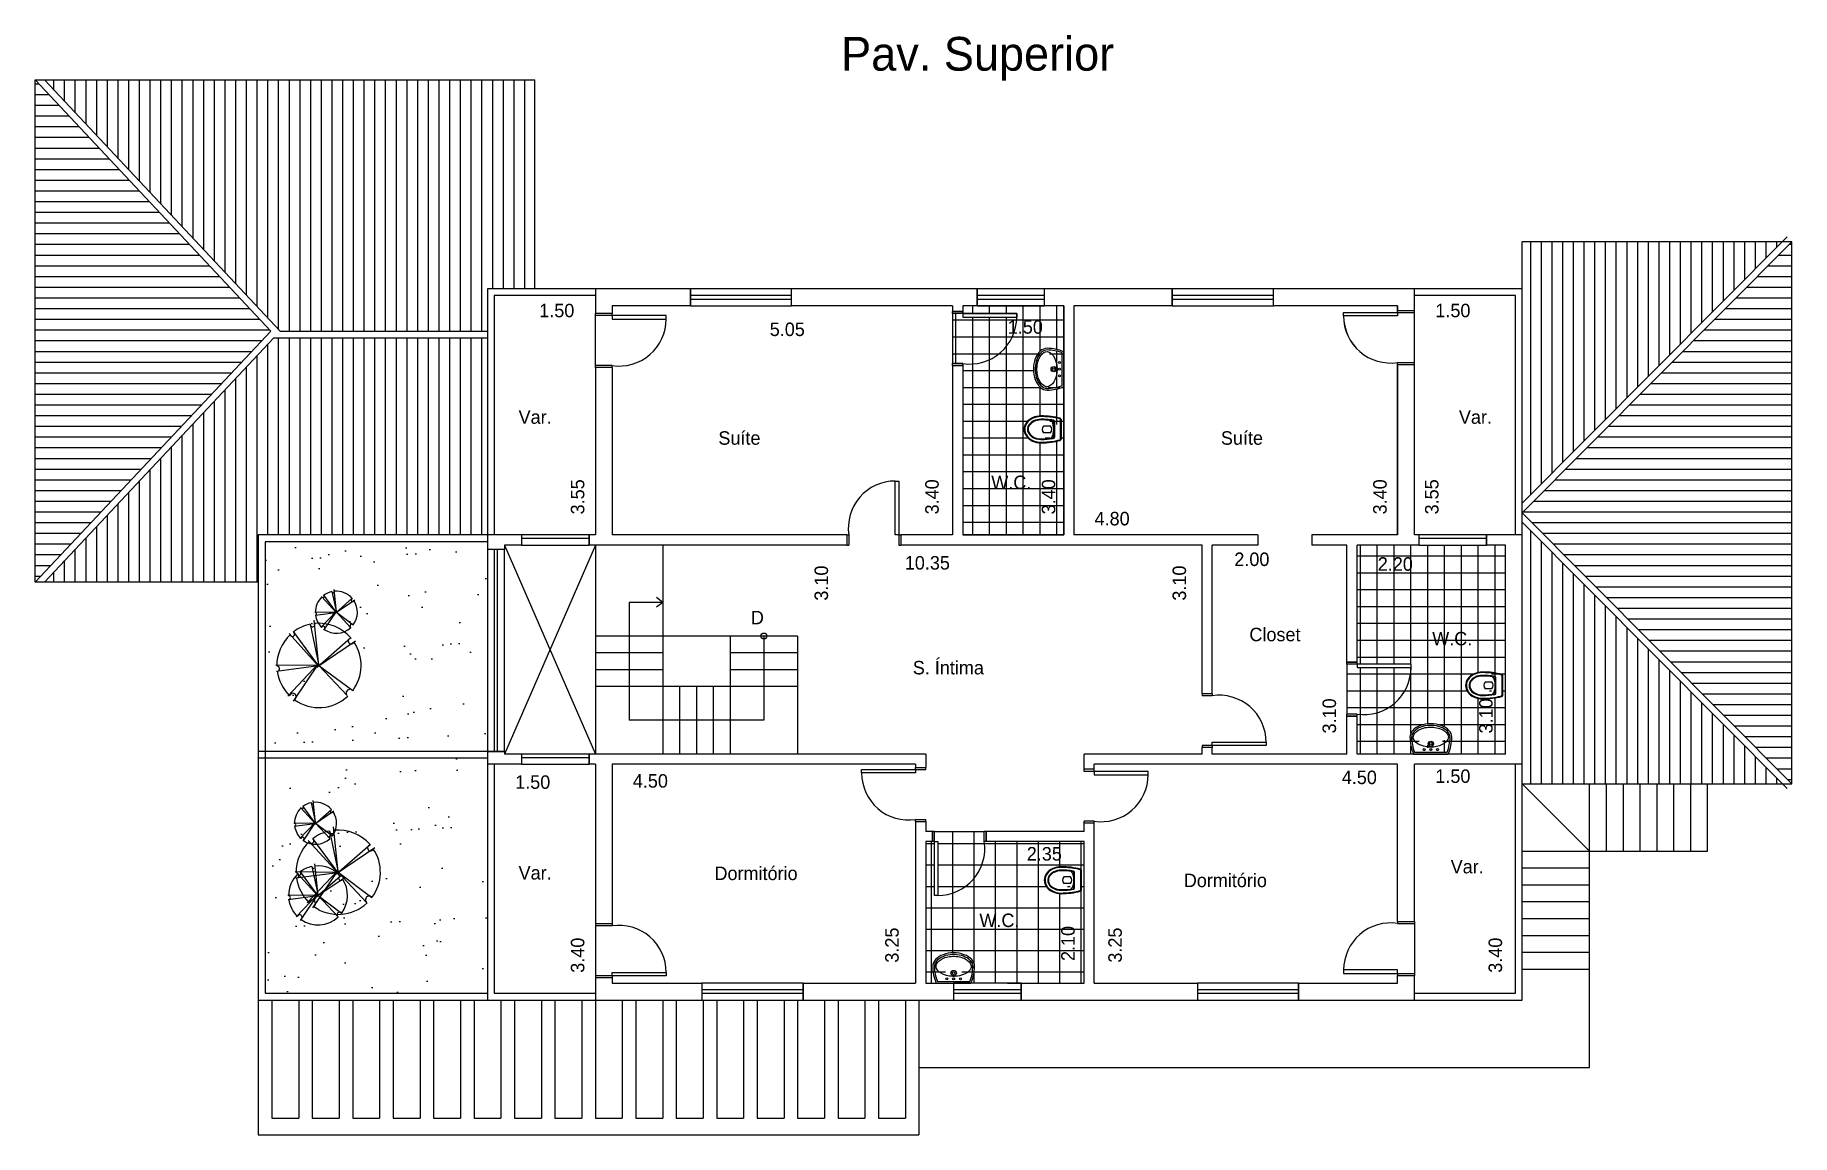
# Model space of a CAD drawing. Extents: x 7.8 to 61.3, y 1.2 to 65.7.
# Drawn here: x 20.56 to 46.62, y 49.42 to 65.73 of the extents above; entities that cross this region are included whole.
import ezdxf

# ---------------------------------------------------------------- set-up
doc = ezdxf.new("R2010")
doc.units = 0
doc.header["$MEASUREMENT"] = 0
doc.layers.get('0').update_dxf_attribs({"linetype": 'CONTINUOUS'})
doc.layers.get('DEFPOINTS').update_dxf_attribs({"linetype": 'CONTINUOUS'})
for name, color, linetype in [('ARV', 3, 'CONTINUOUS'), ('BLOCO', 5, 'CONTINUOUS'), ('BLOCOS', 5, 'CONTINUOUS'), ('CINZA', 8, 'CONTINUOUS'), ('HACHURA', 1, 'CONTINUOUS'), ('JARDIM', 3, 'CONTINUOUS'), ('PAREDE', 7, 'CONTINUOUS')]:
    doc.layers.add(name, color=color, linetype=linetype)
doc.styles.add('PADRÃO', font='', dxfattribs={"height": 0.2})
doc.styles.get('PADRÃO').set_extended_font_data('AvantGarde Bk BT')
doc.dimstyles.new('PADRÃOS', dxfattribs={"dimtxt": 0.15, "dimasz": 0.1, "dimexe": 1.25, "dimexo": 0.625, "dimgap": 0.1, "dimtad": 0, "dimjust": 1, "dimzin": 1, "dimdsep": 46, "dimtxsty": 'PADRÃO', "dimcen": 2.5, "dimse1": 1, "dimse2": 1, "dimsd1": 1, "dimsd2": 1, "dimclrt": 1, "dimadec": 0, "dimazin": 0, "dimtfac": 1, "dimtdec": 4, "dimtmove": 0, "dimatfit": 3, "dimfxl": 1, "dimtolj": 1, "dimtzin": 0, "dimarcsym": 0})
pattern_1 = [(90, (-113.78112, -91.99248), (-0.15875, 3e-17), [])]
pattern_2 = [(180, (-113.78112, -91.99248), (-3e-17, -0.15875), [])]
pattern_3 = [(0, (-113.78112, -91.99248), (0, 0.25), []), (90, (-113.78112, -91.99248), (-0.25, 2e-17), [])]

msp = doc.modelspace()

# ---------------------------------------------------------------- texts
at = {"color": 1, "linetype": 'ByBlock', "ltscale": 0.015, "char_height": 0.2, "attachment_point": 5, "style": 'PADRÃO'}
for s, insert in [('\\A1;1.50', (35.249, 61.403)), ('\\A1;1.50', (41.592, 61.647)), ('\\A1;5.05', (31.718, 61.368)), ('\\A1;4.80', (36.537, 58.559)), ('\\A1;10.35', (33.796, 57.904)), ('\\A1;2.00', (38.61, 57.956)), ('\\A1;2.20', (40.738, 57.886))]:
    msp.add_mtext(s, dxfattribs=dict(at, insert=insert))
at = {"color": 1, "linetype": 'ByBlock', "ltscale": 0.015, "char_height": 0.2, "attachment_point": 5, "rotation": 90, "style": 'PADRÃO'}
for s, insert in [('\\A1;3.40', (33.866, 58.884)), ('\\A1;3.40', (35.595, 58.884)), ('\\A1;3.40', (40.511, 58.884)), ('\\A1;3.55', (41.28, 58.884)), ('\\A1;3.10', (32.224, 57.604)), ('\\A1;3.10', (37.535, 57.604)), ('\\A1;3.10', (39.76, 55.634))]:
    msp.add_mtext(s, dxfattribs=dict(at, insert=insert))
at = {"layer": 'HACHURA', "ltscale": 0.015, "style": 'PADRÃO'}
for s, p in [('Var.', (27.732, 59.968)), ('Var.', (41.681, 59.968)), ('Var.', (41.681, 59.968)), ('Suíte', (30.696, 59.657)), ('Suíte', (38.151, 59.657)), ('W.C.', (34.744, 58.999)), ('D', (31.178, 56.993)), ('Closet', (38.573, 56.742)), ('S. Íntima', (33.58, 56.25)), ('Var.', (41.559, 53.298)), ('Var.', (27.732, 53.207))]:
    msp.add_text(s, height=0.2, dxfattribs=at).set_placement(p)

# ---------------------------------------------------------------- blocks, each defined once
blk = doc.blocks.new('J15')
at = {"layer": 'BLOCO'}
for p, q in [((1.5, 0.25), (0, 0.25)), ((0, 0.25), (0, 0)), ((1.5, 0.15), (0, 0.15)), ((0, 0.1), (1.5, 0.1)), ((0, 0), (1.5, 0)), ((1.5, 0), (1.5, 0.25))]:
    blk.add_line(p, q, dxfattribs=at)
blk = doc.blocks.new('J1')
at = {"layer": 'BLOCO'}
for p, q in [((0, 0.25), (0, 0)), ((1, 0.25), (0, 0.25)), ((1, 0.15), (0, 0.15)), ((0, 0.1), (1, 0.1)), ((0, 0), (1, 0)), ((1, 0), (1, 0.25))]:
    blk.add_line(p, q, dxfattribs=at)
blk = doc.blocks.new('J3')
at = {"layer": 'BLOCO'}
for p, q in [((3, 0.25), (0, 0.25)), ((0, 0.25), (0, 0)), ((3, 0.15), (0, 0.15)), ((0, 0.1), (3, 0.1)), ((0, 0), (3, 0)), ((3, 0), (3, 0.25))]:
    blk.add_line(p, q, dxfattribs=at)
blk = doc.blocks.new('P80E25')
at = {"layer": 'BLOCO', "ltscale": 0.015}
for p, q in [((0.03, 0.25), (0, 0.25)), ((0, 0.25), (0, 0)), ((0.8, 0), (0, 0)), ((0.03, 0.25), (0.03, 0)), ((0.8, 0.25), (0.77, 0.25)), ((0.77, 0.25), (0.77, 0)), ((0.8, 0.25), (0.8, 0))]:
    blk.add_line(p, q, dxfattribs=at)
at = {"layer": 'BLOCO'}
blk.add_lwpolyline([(0.03, 0.25), (0.08, 0.25), (0.08, 1.05), (0.03, 1.05)], close=True, dxfattribs=at)
at = {"layer": 'BLOCO', "ltscale": 0.015}
blk.add_arc((0.08, 0.352), 0.698, 351.5555, 90, dxfattribs=at)
blk = doc.blocks.new('P80E15')
at = {"layer": 'BLOCO', "ltscale": 0.015}
for p, q in [((0.03, 0.15), (0, 0.15)), ((0, 0.15), (0, 0)), ((0.03, 0), (0, 0)), ((0.03, 0.15), (0.03, 0)), ((0.8, 0.15), (0.77, 0.15)), ((0.77, 0.15), (0.77, 0)), ((0.8, 0), (0.77, 0)), ((0.8, 0.15), (0.8, 0))]:
    blk.add_line(p, q, dxfattribs=at)
at = {"layer": 'BLOCO'}
blk.add_lwpolyline([(0.03, 0.15), (0.08, 0.15), (0.08, 0.95), (0.03, 0.95)], close=True, dxfattribs=at)
at = {"layer": 'BLOCO', "ltscale": 0.015}
blk.add_arc((0.08, 0.252), 0.698, 351.5555, 90, dxfattribs=at)
blk = doc.blocks.new('P80D15')
at = {"layer": 'BLOCO', "ltscale": 0.015}
for p, q in [((0, 0.15), (0, 0)), ((0, 0.15), (0.03, 0.15)), ((0, 0), (0.03, 0)), ((0.03, 0.15), (0.03, 0)), ((0.77, 0.15), (0.77, 0)), ((0.77, 0.15), (0.8, 0.15)), ((0.77, 0), (0.8, 0)), ((0.8, 0.15), (0.8, 0))]:
    blk.add_line(p, q, dxfattribs=at)
at = {"layer": 'BLOCO'}
blk.add_lwpolyline([(0.77, 0.15), (0.72, 0.15), (0.72, 0.95), (0.77, 0.95)], close=True, dxfattribs=at)
at = {"layer": 'BLOCO', "ltscale": 0.015}
blk.add_arc((0.72, 0.252), 0.698, 90, 188.4445, dxfattribs=at)
blk = doc.blocks.new('P80D25')
at = {"layer": 'BLOCO', "ltscale": 0.015}
for p, q in [((0, 0.25), (0, 0)), ((0, 0.25), (0.03, 0.25)), ((0, 0), (0.8, 0)), ((0.03, 0.25), (0.03, 0)), ((0.77, 0.25), (0.77, 0)), ((0.77, 0.25), (0.8, 0.25)), ((0.8, 0.25), (0.8, 0))]:
    blk.add_line(p, q, dxfattribs=at)
at = {"layer": 'BLOCO'}
blk.add_lwpolyline([(0.77, 0.25), (0.72, 0.25), (0.72, 1.05), (0.77, 1.05)], close=True, dxfattribs=at)
at = {"layer": 'BLOCO', "ltscale": 0.015}
blk.add_arc((0.72, 0.352), 0.698, 90, 188.4445, dxfattribs=at)
blk = doc.blocks.new('A_03')
at = {"layer": 'ARV'}
for p, q in [((-0.04, 0.044), (-0.476, 0.526)), ((-0.413, 0.556), (-0.04, 0.044)), ((-0.164, 0.667), (-0.032, 0.054)), ((-0.032, 0.054), (-0.102, 0.726)), ((-0.057, 0.029), (0.441, 0.467)), ((0.512, 0.415), (-0.057, 0.029)), ((-0.04, 0.051), (-0.672, 0.059)), ((-0.663, -0.03), (-0.04, 0.051)), ((-0.494, -0.401), (-0.04, 0.081)), ((-0.04, 0.081), (-0.413, -0.475)), ((-0.032, 0.054), (0.468, -0.32)), ((0.388, -0.394), (-0.032, 0.054))]:
    blk.add_line(p, q, dxfattribs=at)
for centre, radius, start, end in [((-0.427, 0.516), 0.0334, 201.2821, 48.2736), ((-0.032, 0.054), 0.625, 102.158, 127.2526), ((-0.127, 0.664), 0.037, 175.6543, 19.6938), ((-0.032, 0.054), 0.625, 41.0541, 95.5311), ((-0.032, 0.054), 0.625, 133.2426, 180.9743), ((0.446, 0.414), 0.0427, 89.2094, 344.6286), ((-0.032, 0.054), 0.625, 323.2022, 33.8211), ((-0.655, 0.006), 0.0378, 285.6846, 88.001), ((-0.032, 0.054), 0.625, 187.876, 225.8833), ((-0.419, -0.408), 0.0497, 310.6567, 163.4448), ((-0.032, 0.054), 0.625, 234.6715, 313.133), ((0.426, -0.355), 0.0546, 40.7148, 224.88)]:
    blk.add_arc(centre, radius, start, end, dxfattribs=at)
blk = doc.blocks.new('VASOSAN')
at = {"layer": 'BLOCOS'}
for p, q in [((-0.05, 0.2), (-0.05, 0.3)), ((0.05, 0.2), (0.05, 0.3)), ((-0.145, 0.05), (0.145, 0.05)), ((-0.145, 0.04), (0.145, 0.04)), ((-0.116, 0.15), (0.116, 0.15)), ((-0.116, 0.14), (0.116, 0.14))]:
    blk.add_line(p, q, dxfattribs=at)
for centre, radius, start, end in [((0, 0.25), 0.0707, 44.9896, 134.9689), ((-0.145, 0.06), 0.02, 195.5363, 270), ((-0.145, 0.06), 0.01, 195.5347, 270), ((-0.116, 0.16), 0.02, 189.3868, 270), ((-0.116, 0.16), 0.01, 189.3844, 270), ((0, 0.25), 0.0707, 225.0311, 315.0104), ((0.116, 0.16), 0.01, 270, 350.5759), ((0.116, 0.16), 0.02, 270, 350.5771), ((0.145, 0.06), 0.01, 270, 344.4831), ((0.145, 0.06), 0.02, 270, 344.4637)]:
    blk.add_arc(centre, radius, start, end, dxfattribs=at)
for centre, major_axis, ratio, start_param, end_param in [((0, 0.34), (0, 0.25), 0.8, 4.712389, 7.853982), ((0, 0.34), (0, 0.5), 0.4, 1.570796, 2.178171), ((0, 0.34), (0, 0.5), 0.4, 4.105014, 4.712389), ((0, 0.2), (-0.132, 0), 0.380108, 0, 3.141593)]:
    blk.add_ellipse(centre, major_axis=major_axis, ratio=ratio, start_param=start_param, end_param=end_param, dxfattribs=at)
for points, knots in [([(0.19, 0.34), (0.19, 0.385), (0.18, 0.43), (0.128, 0.535), (0.067, 0.577), (-0.056, 0.582), (-0.118, 0.544), (-0.177, 0.44), (-0.19, 0.39), (-0.19, 0.34)], [4.712389, 4.712389, 4.712389, 4.712389, 5.268705, 5.268705, 6.251972, 6.251972, 7.235239, 7.235239, 7.853982, 7.853982, 7.853982, 7.853982]), ([(0.15, 0.34), (0.15, 0.379), (0.141, 0.418), (0.098, 0.505), (0.052, 0.537), (-0.036, 0.543), (-0.083, 0.519), (-0.137, 0.434), (-0.15, 0.387), (-0.15, 0.34)], [4.712389, 4.712389, 4.712389, 4.712389, 5.267304, 5.267304, 6.225165, 6.225165, 7.183027, 7.183027, 7.853982, 7.853982, 7.853982, 7.853982]), ([(0.14, 0.34), (0.14, 0.377), (0.131, 0.415), (0.086, 0.506), (0.035, 0.535), (-0.049, 0.525), (-0.088, 0.498), (-0.13, 0.419), (-0.14, 0.379), (-0.14, 0.34)], [4.712389, 4.712389, 4.712389, 4.712389, 5.266985, 5.266985, 6.376176, 6.376176, 7.268653, 7.268653, 7.853982, 7.853982, 7.853982, 7.853982]), ([(-0.19, 0.34), (-0.19, 0.263), (-0.183, 0.186), (-0.165, 0.096), (-0.16, 0.076), (-0.155, 0.057)], [1.5707963, 1.5707963, 1.5707963, 1.5707963, 2.0374558, 2.0374558, 2.1781714, 2.1781714, 2.1781714, 2.1781714]), ([(0.126, 0.158), (0.13, 0.188), (0.134, 0.22), (0.139, 0.281), (0.14, 0.31), (0.14, 0.34)], [4.3194242, 4.3194242, 4.3194242, 4.3194242, 4.5261468, 4.5261468, 4.712389, 4.712389, 4.712389, 4.712389]), ([(0.135, 0.157), (0.141, 0.188), (0.145, 0.222), (0.149, 0.283), (0.15, 0.312), (0.15, 0.34)], [4.3194149, 4.3194149, 4.3194149, 4.3194149, 4.5352774, 4.5352774, 4.712389, 4.712389, 4.712389, 4.712389]), ([(0.155, 0.057), (0.171, 0.118), (0.183, 0.188), (0.189, 0.287), (0.19, 0.314), (0.19, 0.34)], [4.1050166, 4.1050166, 4.1050166, 4.1050166, 4.5531772, 4.5531772, 4.712389, 4.712389, 4.712389, 4.712389])]:
    blk.add_open_spline(points, degree=3, knots=knots, dxfattribs=at)
for points in [[(-0.15, 0.34), (-0.15, 0.277), (-0.145, 0.214), (-0.135, 0.157)], [(-0.14, 0.34), (-0.14, 0.278), (-0.135, 0.215), (-0.126, 0.158)]]:
    blk.add_open_spline(points, degree=3, dxfattribs=at)
blk = doc.blocks.new('DORMI')
at = {"layer": 'HACHURA', "ltscale": 0.015, "style": 'PADRÃO'}
blk.add_text('Dormitório', height=0.2, dxfattribs=at).set_placement((-0.516, -0.066))
blk = doc.blocks.new('WC')
at = {"layer": 'HACHURA', "ltscale": 0.015, "style": 'PADRÃO'}
blk.add_text('W.C.', height=0.2, dxfattribs=at).set_placement((-0.137, -0.096))
blk = doc.blocks.new('BOLA')
at = {"layer": 'PAREDE', "ltscale": 0.015}
blk.add_circle((0, 0), 0.0437, dxfattribs=at)
blk = doc.blocks.new('SETA')
at = {"layer": 'PAREDE', "ltscale": 0.015}
for q in [(-0.073, -0.091), (0.073, -0.091)]:
    blk.add_line((0, 0), q, dxfattribs=at)
blk = doc.blocks.new('*D24')
at = {"layer": 'DEFPOINTS', "color": 0, "linetype": 'ByBlock', "ltscale": 0.015}
for p in [(142.902, 153.711), (147.952, 153.711), (147.952, 153.36)]:
    blk.add_point(p, dxfattribs=at)
at = {"color": 1, "linetype": 'ByBlock', "ltscale": 0.015, "insert": (145.499, 153.36), "char_height": 0.2, "attachment_point": 5, "style": 'PADRÃO'}
blk.add_mtext('\\A1;5.05', dxfattribs=at)
blk = doc.blocks.new('*D25')
at = {"layer": 'DEFPOINTS', "color": 0, "linetype": 'ByBlock', "ltscale": 0.015}
for p in [(147.647, 153.711), (147.952, 153.711), (147.952, 150.311)]:
    blk.add_point(p, dxfattribs=at)
at = {"color": 1, "linetype": 'ByBlock', "ltscale": 0.015, "insert": (147.647, 150.876), "char_height": 0.2, "attachment_point": 5, "rotation": 90, "style": 'PADRÃO'}
blk.add_mtext('\\A1;3.40', dxfattribs=at)
blk = doc.blocks.new('*D26')
at = {"layer": 'DEFPOINTS', "color": 0, "linetype": 'ByBlock', "ltscale": 0.015}
for p in [(141.152, 153.861), (142.652, 153.861), (141.152, 153.639)]:
    blk.add_point(p, dxfattribs=at)
at = {"color": 1, "linetype": 'ByBlock', "ltscale": 0.015, "insert": (142.08, 153.639), "char_height": 0.2, "attachment_point": 5, "style": 'PADRÃO'}
blk.add_mtext('\\A1;1.50', dxfattribs=at)
blk = doc.blocks.new('*D27')
at = {"layer": 'DEFPOINTS', "color": 0, "linetype": 'ByBlock', "ltscale": 0.015}
for p in [(142.39, 153.861), (142.652, 153.861), (142.652, 150.311)]:
    blk.add_point(p, dxfattribs=at)
at = {"color": 1, "linetype": 'ByBlock', "ltscale": 0.015, "insert": (142.39, 150.876), "char_height": 0.2, "attachment_point": 5, "rotation": 90, "style": 'PADRÃO'}
blk.add_mtext('\\A1;3.55', dxfattribs=at)
blk = doc.blocks.new('*D28')
at = {"layer": 'DEFPOINTS', "color": 0, "linetype": 'ByBlock', "ltscale": 0.015}
for p in [(148.102, 153.711), (149.602, 153.711), (148.102, 153.395)]:
    blk.add_point(p, dxfattribs=at)
at = {"color": 1, "linetype": 'ByBlock', "ltscale": 0.015, "insert": (149.03, 153.395), "char_height": 0.2, "attachment_point": 5, "style": 'PADRÃO'}
blk.add_mtext('\\A1;1.50', dxfattribs=at)
blk = doc.blocks.new('*D29')
at = {"layer": 'DEFPOINTS', "color": 0, "linetype": 'ByBlock', "ltscale": 0.015}
for p in [(149.376, 153.711), (149.602, 153.711), (149.602, 150.311)]:
    blk.add_point(p, dxfattribs=at)
at = {"color": 1, "linetype": 'ByBlock', "ltscale": 0.015, "insert": (149.376, 150.876), "char_height": 0.2, "attachment_point": 5, "rotation": 90, "style": 'PADRÃO'}
blk.add_mtext('\\A1;3.40', dxfattribs=at)
blk = doc.blocks.new('*D30')
at = {"layer": 'DEFPOINTS', "color": 0, "linetype": 'ByBlock', "ltscale": 0.015}
for p in [(154.292, 153.711), (154.552, 153.711), (154.552, 150.311)]:
    blk.add_point(p, dxfattribs=at)
at = {"color": 1, "linetype": 'ByBlock', "ltscale": 0.015, "insert": (154.292, 150.876), "char_height": 0.2, "attachment_point": 5, "rotation": 90, "style": 'PADRÃO'}
blk.add_mtext('\\A1;3.40', dxfattribs=at)
blk = doc.blocks.new('*D31')
at = {"layer": 'DEFPOINTS', "color": 0, "linetype": 'ByBlock', "ltscale": 0.015}
for p in [(154.552, 150.552), (149.752, 150.311), (154.552, 150.311)]:
    blk.add_point(p, dxfattribs=at)
at = {"color": 1, "linetype": 'ByBlock', "ltscale": 0.015, "insert": (150.318, 150.552), "char_height": 0.2, "attachment_point": 5, "style": 'PADRÃO'}
blk.add_mtext('\\A1;4.80', dxfattribs=at)
blk = doc.blocks.new('*D32')
at = {"layer": 'DEFPOINTS', "color": 0, "linetype": 'ByBlock', "ltscale": 0.015}
for p in [(154.802, 153.861), (156.302, 153.861), (156.302, 153.639)]:
    blk.add_point(p, dxfattribs=at)
at = {"color": 1, "linetype": 'ByBlock', "ltscale": 0.015, "insert": (155.373, 153.639), "char_height": 0.2, "attachment_point": 5, "style": 'PADRÃO'}
blk.add_mtext('\\A1;1.50', dxfattribs=at)
blk = doc.blocks.new('*D33')
at = {"layer": 'DEFPOINTS', "color": 0, "linetype": 'ByBlock', "ltscale": 0.015}
for p in [(154.802, 153.861), (155.061, 153.861), (154.87, 150.311)]:
    blk.add_point(p, dxfattribs=at)
at = {"color": 1, "linetype": 'ByBlock', "ltscale": 0.015, "insert": (155.061, 150.876), "char_height": 0.2, "attachment_point": 5, "rotation": 90, "style": 'PADRÃO'}
blk.add_mtext('\\A1;3.55', dxfattribs=at)
blk = doc.blocks.new('*D34')
at = {"layer": 'DEFPOINTS', "color": 0, "linetype": 'ByBlock', "ltscale": 0.015}
for p in [(153.952, 150.161), (156.152, 150.161), (156.152, 149.879)]:
    blk.add_point(p, dxfattribs=at)
at = {"color": 1, "linetype": 'ByBlock', "ltscale": 0.015, "insert": (154.519, 149.879), "char_height": 0.2, "attachment_point": 5, "style": 'PADRÃO'}
blk.add_mtext('\\A1;2.20', dxfattribs=at)
blk = doc.blocks.new('*D35')
at = {"layer": 'DEFPOINTS', "color": 0, "linetype": 'ByBlock', "ltscale": 0.015}
for p in [(155.864, 150.161), (156.152, 150.161), (156.152, 147.061)]:
    blk.add_point(p, dxfattribs=at)
at = {"color": 1, "linetype": 'ByBlock', "ltscale": 0.015, "insert": (155.864, 147.626), "char_height": 0.2, "attachment_point": 5, "rotation": 90, "style": 'PADRÃO'}
blk.add_mtext('\\A1;3.10', dxfattribs=at)
blk = doc.blocks.new('*D36')
at = {"layer": 'DEFPOINTS', "color": 0, "linetype": 'ByBlock', "ltscale": 0.015}
for p in [(151.802, 150.161), (153.802, 150.161), (153.802, 149.949)]:
    blk.add_point(p, dxfattribs=at)
at = {"color": 1, "linetype": 'ByBlock', "ltscale": 0.015, "insert": (152.391, 149.949), "char_height": 0.2, "attachment_point": 5, "style": 'PADRÃO'}
blk.add_mtext('\\A1;2.00', dxfattribs=at)
blk = doc.blocks.new('*D37')
at = {"layer": 'DEFPOINTS', "color": 0, "linetype": 'ByBlock', "ltscale": 0.015}
for p in [(153.541, 150.161), (153.802, 150.161), (153.802, 147.061)]:
    blk.add_point(p, dxfattribs=at)
at = {"color": 1, "linetype": 'ByBlock', "ltscale": 0.015, "insert": (153.541, 147.626), "char_height": 0.2, "attachment_point": 5, "rotation": 90, "style": 'PADRÃO'}
blk.add_mtext('\\A1;3.10', dxfattribs=at)
blk = doc.blocks.new('*D38')
at = {"layer": 'DEFPOINTS', "color": 0, "linetype": 'ByBlock', "ltscale": 0.015}
for p in [(154.802, 146.911), (156.302, 146.911), (156.302, 146.731)]:
    blk.add_point(p, dxfattribs=at)
at = {"color": 1, "linetype": 'ByBlock', "ltscale": 0.015, "insert": (155.373, 146.731), "char_height": 0.2, "attachment_point": 5, "style": 'PADRÃO'}
blk.add_mtext('\\A1;1.50', dxfattribs=at)
blk = doc.blocks.new('*D39')
at = {"layer": 'DEFPOINTS', "color": 0, "linetype": 'ByBlock', "ltscale": 0.015}
for p in [(156.004, 146.911), (156.302, 146.911), (156.302, 143.511)]:
    blk.add_point(p, dxfattribs=at)
at = {"color": 1, "linetype": 'ByBlock', "ltscale": 0.015, "insert": (156.004, 144.076), "char_height": 0.2, "attachment_point": 5, "rotation": 90, "style": 'PADRÃO'}
blk.add_mtext('\\A1;3.40', dxfattribs=at)
blk = doc.blocks.new('*D40')
at = {"layer": 'DEFPOINTS', "color": 0, "linetype": 'ByBlock', "ltscale": 0.015}
for p in [(150.052, 146.911), (154.552, 146.911), (150.052, 146.713)]:
    blk.add_point(p, dxfattribs=at)
at = {"color": 1, "linetype": 'ByBlock', "ltscale": 0.015, "insert": (153.985, 146.713), "char_height": 0.2, "attachment_point": 5, "style": 'PADRÃO'}
blk.add_mtext('\\A1;4.50', dxfattribs=at)
blk = doc.blocks.new('*D41')
at = {"layer": 'DEFPOINTS', "color": 0, "linetype": 'ByBlock', "ltscale": 0.015}
for p in [(150.052, 146.911), (150.363, 146.911), (150.052, 143.661)]:
    blk.add_point(p, dxfattribs=at)
at = {"color": 1, "linetype": 'ByBlock', "ltscale": 0.015, "insert": (150.363, 144.226), "char_height": 0.2, "attachment_point": 5, "rotation": 90, "style": 'PADRÃO'}
blk.add_mtext('\\A1;3.25', dxfattribs=at)
blk = doc.blocks.new('*D42')
at = {"layer": 'DEFPOINTS', "color": 0, "linetype": 'ByBlock', "ltscale": 0.015}
for p in [(147.552, 145.761), (149.902, 145.761), (147.552, 145.579)]:
    blk.add_point(p, dxfattribs=at)
at = {"color": 1, "linetype": 'ByBlock', "ltscale": 0.015, "insert": (149.312, 145.579), "char_height": 0.2, "attachment_point": 5, "style": 'PADRÃO'}
blk.add_mtext('\\A1;2.35', dxfattribs=at)
blk = doc.blocks.new('*D43')
at = {"layer": 'DEFPOINTS', "color": 0, "linetype": 'ByBlock', "ltscale": 0.015}
for p in [(149.664, 145.761), (149.902, 145.761), (149.902, 143.661)]:
    blk.add_point(p, dxfattribs=at)
at = {"color": 1, "linetype": 'ByBlock', "ltscale": 0.015, "insert": (149.664, 144.25), "char_height": 0.2, "attachment_point": 5, "rotation": 90, "style": 'PADRÃO'}
blk.add_mtext('\\A1;2.10', dxfattribs=at)
blk = doc.blocks.new('*D44')
at = {"layer": 'DEFPOINTS', "color": 0, "linetype": 'ByBlock', "ltscale": 0.015}
for p in [(142.902, 146.911), (147.402, 146.911), (147.402, 146.661)]:
    blk.add_point(p, dxfattribs=at)
at = {"color": 1, "linetype": 'ByBlock', "ltscale": 0.015, "insert": (143.468, 146.661), "char_height": 0.2, "attachment_point": 5, "style": 'PADRÃO'}
blk.add_mtext('\\A1;4.50', dxfattribs=at)
blk = doc.blocks.new('*D45')
at = {"layer": 'DEFPOINTS', "color": 0, "linetype": 'ByBlock', "ltscale": 0.015}
for p in [(147.053, 146.911), (147.402, 146.911), (147.402, 143.661)]:
    blk.add_point(p, dxfattribs=at)
at = {"color": 1, "linetype": 'ByBlock', "ltscale": 0.015, "insert": (147.053, 144.226), "char_height": 0.2, "attachment_point": 5, "rotation": 90, "style": 'PADRÃO'}
blk.add_mtext('\\A1;3.25', dxfattribs=at)
blk = doc.blocks.new('*D46')
at = {"layer": 'DEFPOINTS', "color": 0, "linetype": 'ByBlock', "ltscale": 0.015}
for p in [(142.39, 146.911), (142.652, 146.911), (142.652, 143.511)]:
    blk.add_point(p, dxfattribs=at)
at = {"color": 1, "linetype": 'ByBlock', "ltscale": 0.015, "insert": (142.39, 144.076), "char_height": 0.2, "attachment_point": 5, "rotation": 90, "style": 'PADRÃO'}
blk.add_mtext('\\A1;3.40', dxfattribs=at)
blk = doc.blocks.new('*D47')
at = {"layer": 'DEFPOINTS', "color": 0, "linetype": 'ByBlock', "ltscale": 0.015}
for p in [(141.152, 146.911), (142.652, 146.911), (142.652, 146.643)]:
    blk.add_point(p, dxfattribs=at)
at = {"color": 1, "linetype": 'ByBlock', "ltscale": 0.015, "insert": (141.723, 146.643), "char_height": 0.2, "attachment_point": 5, "style": 'PADRÃO'}
blk.add_mtext('\\A1;1.50', dxfattribs=at)
blk = doc.blocks.new('*D48')
at = {"layer": 'DEFPOINTS', "color": 0, "linetype": 'ByBlock', "ltscale": 0.015}
for p in [(147.182, 150.161), (146.005, 147.061), (147.552, 147.061)]:
    blk.add_point(p, dxfattribs=at)
at = {"color": 1, "linetype": 'ByBlock', "ltscale": 0.015, "insert": (146.005, 149.597), "char_height": 0.2, "attachment_point": 5, "rotation": 90, "style": 'PADRÃO'}
blk.add_mtext('\\A1;3.10', dxfattribs=at)
blk = doc.blocks.new('*D49')
at = {"layer": 'DEFPOINTS', "color": 0, "linetype": 'ByBlock', "ltscale": 0.015}
for p in [(141.302, 150.161), (151.652, 150.161), (141.302, 149.896)]:
    blk.add_point(p, dxfattribs=at)
at = {"color": 1, "linetype": 'ByBlock', "ltscale": 0.015, "insert": (147.577, 149.896), "char_height": 0.2, "attachment_point": 5, "style": 'PADRÃO'}
blk.add_mtext('\\A1;10.35', dxfattribs=at)
blk = doc.blocks.new('*D50')
at = {"layer": 'DEFPOINTS', "color": 0, "linetype": 'ByBlock', "ltscale": 0.015}
for p in [(151.652, 150.161), (151.316, 147.061), (151.652, 147.061)]:
    blk.add_point(p, dxfattribs=at)
at = {"color": 1, "linetype": 'ByBlock', "ltscale": 0.015, "insert": (151.316, 149.597), "char_height": 0.2, "attachment_point": 5, "rotation": 90, "style": 'PADRÃO'}
blk.add_mtext('\\A1;3.10', dxfattribs=at)
blk = doc.blocks.new('LAVAT')
at = {"layer": 'BLOCOS'}
for p, q in [((-0.257, 0), (0.257, 0)), ((-0.241, 0.025), (0.241, 0.025))]:
    blk.add_line(p, q, dxfattribs=at)
for centre, radius in [((-0.1, 0.065), 0.015), ((0, 0.15), 0.04), ((0, 0.15), 0.02), ((0, 0.065), 0.015), ((0.1, 0.065), 0.015)]:
    blk.add_circle(centre, radius, dxfattribs=at)
for centre, radius, start, end in [((0.31, 0.25), 0.62, 180, 203.78), ((0.31, 0.25), 0.595, 180, 202.2114), ((-0.31, 0.25), 0.595, 337.7886, 360), ((-0.31, 0.25), 0.62, 336.22, 0)]:
    blk.add_arc(centre, radius, start, end, dxfattribs=at)
blk.add_ellipse((0, 0.25), major_axis=(0.31, 0), ratio=0.645161, start_param=0, end_param=3.141593, dxfattribs=at)
for points, knots in [([(0.285, 0.25), (0.285, 0.3), (0.245, 0.354), (0.101, 0.423), (0, 0.434), (-0.174, 0.399), (-0.244, 0.353), (-0.28, 0.286), (-0.285, 0.268), (-0.285, 0.25)], [0, 0, 0, 0, 0.936148, 0.936148, 1.872296, 1.872296, 2.808445, 2.808445, 3.139385, 3.139385, 3.139385, 3.139385]), ([(0.26, 0.25), (0.26, 0.278), (0.242, 0.313), (0.164, 0.37), (0.103, 0.392), (-0.029, 0.404), (-0.098, 0.394), (-0.203, 0.348), (-0.24, 0.314), (-0.266, 0.253), (-0.263, 0.224), (-0.216, 0.162), (-0.168, 0.131), (-0.048, 0.098), (0.023, 0.096), (0.148, 0.123), (0.201, 0.15), (0.251, 0.205), (0.26, 0.229), (0.26, 0.25)], [0, 0, 0, 0, 0.718092, 0.718092, 1.436184, 1.436184, 2.154275, 2.154275, 2.872367, 2.872367, 3.590459, 3.590459, 4.308551, 4.308551, 5.026643, 5.026643, 5.744734, 5.744734, 6.283185, 6.283185, 6.283185, 6.283185])]:
    blk.add_open_spline(points, degree=3, knots=knots, dxfattribs=at)
blk = doc.blocks.new('SUPERIOR')
at = {"layer": 'HACHURA', "ltscale": 0.015, "style": 'PADRÃO'}
blk.add_text('Pav. Superior', height=0.5, dxfattribs=at).set_placement((-1.769, -0.192))

# ---------------------------------------------------------------- dimensions: what is measured, and where the dimension line sits
at = {"layer": 'HACHURA', "ltscale": 0.015}
for base, p1, p2, picture, middle in [((27.371, 61.647), (28.871, 61.869), (27.371, 61.869), '*D26', (28.299, 61.647)), ((42.521, 61.647), (41.021, 61.869), (42.521, 61.869), '*D32', (41.592, 61.647)), ((34.321, 61.403), (35.821, 61.719), (34.321, 61.719), '*D28', (35.249, 61.403)), ((40.771, 58.559), (35.971, 58.319), (40.771, 58.319), '*D31', (36.537, 58.559)), ((40.021, 57.956), (38.021, 58.169), (40.021, 58.169), '*D36', (38.61, 57.956)), ((28.871, 54.651), (27.371, 54.919), (28.871, 54.919), '*D47', (27.942, 54.651)), ((33.621, 54.668), (29.121, 54.919), (33.621, 54.919), '*D44', (29.687, 54.668)), ((36.271, 54.721), (40.771, 54.919), (36.271, 54.919), '*D40', (40.204, 54.721)), ((42.521, 54.738), (41.021, 54.919), (42.521, 54.919), '*D38', (41.592, 54.738)), ((33.771, 53.587), (36.121, 53.769), (33.771, 53.769), '*D42', (35.531, 53.587))]:
    dim = msp.add_linear_dim(base=base, p1=p1, p2=p2, dimstyle='PADRÃOS', dxfattribs=at)
    dim.commit()
    dim.dimension.update_dxf_attribs({"geometry": picture, "text_midpoint": middle, "insert": (-113.781, -91.992)})
for base, p1, p2, picture, middle in [((28.609, 61.869), (28.871, 58.319), (28.871, 61.869), '*D27', (28.609, 58.884)), ((41.28, 61.869), (41.089, 58.319), (41.021, 61.869), '*D33', (41.28, 58.884)), ((33.866, 61.719), (34.171, 58.319), (34.171, 61.719), '*D25', (33.866, 58.884)), ((35.595, 61.719), (35.821, 58.319), (35.821, 61.719), '*D29', (35.595, 58.884)), ((40.511, 61.719), (40.771, 58.319), (40.771, 61.719), '*D30', (40.511, 58.884)), ((32.224, 55.069), (33.401, 58.169), (33.771, 55.069), '*D48', (32.224, 57.604)), ((37.535, 55.069), (37.871, 58.169), (37.871, 55.069), '*D50', (37.535, 57.604)), ((39.76, 58.169), (40.021, 55.069), (40.021, 58.169), '*D37', (39.76, 55.634)), ((42.083, 58.169), (42.371, 55.069), (42.371, 58.169), '*D35', (42.083, 55.634)), ((28.609, 54.919), (28.871, 51.519), (28.871, 54.919), '*D46', (28.609, 52.084)), ((33.272, 54.919), (33.621, 51.669), (33.621, 54.919), '*D45', (33.272, 52.234)), ((36.582, 54.919), (36.271, 51.669), (36.271, 54.919), '*D41', (36.582, 52.234)), ((42.223, 54.919), (42.521, 51.519), (42.521, 54.919), '*D39', (42.223, 52.084)), ((35.883, 53.769), (36.121, 51.669), (36.121, 53.769), '*D43', (35.883, 52.258))]:
    dim = msp.add_linear_dim(base=base, p1=p1, p2=p2, angle=90, dimstyle='PADRÃOS', dxfattribs=at)
    dim.commit()
    dim.dimension.update_dxf_attribs({"geometry": picture, "text_midpoint": middle, "insert": (-113.781, -91.992)})
for base, p1, p2, picture, middle in [((34.171, 61.368), (29.121, 61.719), (34.171, 61.719), '*D24', (31.718, 61.368)), ((27.521, 57.904), (37.871, 58.169), (27.521, 58.169), '*D49', (33.796, 57.904)), ((42.371, 57.886), (40.171, 58.169), (42.371, 58.169), '*D34', (40.738, 57.886))]:
    dim = msp.add_linear_dim(base=base, p1=p1, p2=p2, dimstyle='PADRÃOS', dxfattribs=at)
    dim.commit()
    dim.dimension.update_dxf_attribs({"geometry": picture, "text_midpoint": middle, "dimtype": 160, "insert": (-113.781, -91.992)})

# ---------------------------------------------------------------- hatches: boundary and pattern name
at = {"layer": 'HACHURA', "ltscale": 0.015}
h = msp.add_hatch(dxfattribs=at)
h.set_pattern_fill('ANSI31', color=256, scale=0.05, angle=135, style=0)
h.set_pattern_definition(pattern_2)
h.paths.add_polyline_path([(20.561, 65.069), (20.561, 57.619), (24.059, 61.344)])
h = msp.add_hatch(dxfattribs=at)
h.set_pattern_fill('ANSI31', color=256, scale=0.05, angle=45, style=0)
h.set_pattern_definition(pattern_1)
h.paths.add_polyline_path([(20.698, 65.069), (24.196, 61.344), (27.271, 61.344), (27.271, 61.969), (27.971, 61.969), (27.971, 65.069)])
h = msp.add_hatch(dxfattribs=at)
h.set_pattern_fill('ANSI31', color=256, scale=0.05, angle=135, style=0)
h.set_pattern_definition(pattern_2)
h.paths.add_polyline_path([(46.621, 62.669), (42.621, 58.649), (46.621, 54.629)])
h = msp.add_hatch(dxfattribs=at)
h.set_pattern_fill('ANSI31', color=256, scale=0.05, angle=45, style=0)
h.set_pattern_definition(pattern_1)
h.paths.add_polyline_path([(46.479, 62.669), (42.621, 62.669), (42.621, 58.791)])
h.paths.add_polyline_path([(42.621, 58.507), (42.621, 54.629), (46.479, 54.629)])
h = msp.add_hatch(dxfattribs=at)
h.set_pattern_fill('NET', color=256, scale=2, style=0)
h.set_pattern_definition(pattern_3)
h.paths.add_polyline_path([(34.321, 61.552), (34.321, 61.602), (34.171, 61.602), (34.171, 60.862), (34.321, 60.862, 0.45807), (35.121, 61.552)])
edge = h.paths.add_edge_path()
edge.add_line((34.321, 58.319), (35.821, 58.319))
edge.add_line((35.821, 58.319), (35.821, 60.52))
edge.add_arc((35.571, 61.088), 0.62, 270, 293.78, ccw=False)
edge.add_ellipse((35.571, 60.778), major_axis=(0, 0.31), ratio=0.645161, start_angle=0, end_angle=180, ccw=False)
edge.add_arc((35.571, 60.468), 0.62, 66.22, 90, ccw=False)
edge.add_line((35.821, 61.035), (35.821, 61.719))
edge.add_line((35.821, 61.719), (35.536, 61.719))
edge.add_line((35.536, 61.719), (34.536, 61.719))
edge.add_line((34.536, 61.719), (34.321, 61.719))
edge.add_line((34.321, 61.719), (34.321, 61.632))
edge.add_line((34.321, 61.632), (34.321, 61.602))
edge.add_line((34.321, 61.602), (35.121, 61.602))
edge.add_line((35.121, 61.602), (35.121, 61.552))
edge.add_arc((34.423, 61.552), 0.698, -98.4445, 0, ccw=False)
edge.add_line((34.321, 60.862), (34.321, 60.832))
edge.add_line((34.321, 60.832), (34.321, 58.319))
edge = h.paths.add_edge_path(flags=16)
edge.add_ellipse((35.481, 59.885), major_axis=(-0.25, 0), ratio=0.8, start_angle=270, end_angle=450, ccw=False)
edge.add_ellipse((35.481, 59.885), major_axis=(-0.5, 0), ratio=0.4, start_angle=235.2, end_angle=270, ccw=False)
edge.add_arc((35.761, 60.03), 0.02, 0, 78.1773, ccw=False)
edge.add_line((35.781, 60.03), (35.781, 59.74))
edge.add_arc((35.761, 59.74), 0.02, 281.8227, 360, ccw=False)
edge.add_ellipse((35.481, 59.885), major_axis=(-0.5, 0), ratio=0.4, start_angle=90, end_angle=124.8, ccw=False)
h.paths.add_polyline_path([(35.766, 59.721, -0.000106), (35.766, 59.721, 0.000106)], flags=0)
h.paths.add_polyline_path([(34.928, 61.557), (35.571, 61.557), (35.571, 61.248), (34.928, 61.248)], flags=25)
h.paths.add_polyline_path([(34.928, 61.557), (35.571, 61.557), (35.571, 61.248), (34.928, 61.248)], flags=24)
h.paths.add_polyline_path([(34.688, 58.943), (35.4, 58.943), (35.4, 59.255), (34.688, 59.255)], flags=24)
h.paths.add_polyline_path([(35.441, 58.569), (35.441, 59.198), (35.749, 59.198), (35.749, 58.569)], flags=24)
h.paths.add_polyline_path([(34.688, 58.943), (35.4, 58.943), (35.4, 59.255), (34.688, 59.255)], flags=8)
h.paths.add_polyline_path([(35.441, 58.569), (35.441, 59.198), (35.749, 59.198), (35.749, 58.569)], flags=8)
h = msp.add_hatch(dxfattribs=at)
h.set_pattern_fill('ANSI31', color=256, scale=0.05, angle=45, style=0)
h.set_pattern_definition(pattern_1)
h.paths.add_polyline_path([(20.698, 57.619), (23.871, 57.619), (23.871, 58.319), (27.271, 58.319), (27.271, 61.244), (24.102, 61.244)])
h = msp.add_hatch(dxfattribs=at)
h.set_pattern_fill('NET', color=256, scale=2, style=0)
h.set_pattern_definition(pattern_3)
edge = h.paths.add_edge_path()
edge.add_line((42.371, 58.169), (42.089, 58.169))
edge.add_line((42.089, 58.169), (41.089, 58.169))
edge.add_line((41.089, 58.169), (40.171, 58.169))
edge.add_line((40.171, 58.169), (40.171, 56.432))
edge.add_line((40.171, 56.432), (40.171, 56.402))
edge.add_line((40.171, 56.402), (40.971, 56.402))
edge.add_line((40.971, 56.402), (40.971, 56.352))
edge.add_arc((40.273, 56.352), 0.698, -98.4445, 0, ccw=False)
edge.add_line((40.171, 55.662), (40.171, 55.632))
edge.add_line((40.171, 55.632), (40.171, 55.069))
edge.add_line((40.171, 55.069), (41.008, 55.069))
edge.add_arc((41.575, 55.319), 0.62, 180, 203.78, ccw=False)
edge.add_ellipse((41.265, 55.319), major_axis=(0.31, 0), ratio=0.645161, start_angle=0, end_angle=180, ccw=False)
edge.add_arc((40.955, 55.319), 0.62, 336.22, 360, ccw=False)
edge.add_line((41.522, 55.069), (42.371, 55.069))
edge.add_line((42.371, 55.069), (42.371, 58.169))
edge = h.paths.add_edge_path(flags=16)
edge.add_ellipse((42.031, 56.086), major_axis=(-0.25, 0), ratio=0.8, start_angle=270, end_angle=450, ccw=False)
edge.add_ellipse((42.031, 56.086), major_axis=(-0.5, 0), ratio=0.4, start_angle=235.2, end_angle=270, ccw=False)
edge.add_arc((42.311, 56.231), 0.02, 0, 78.1773, ccw=False)
edge.add_line((42.331, 56.231), (42.331, 55.941))
edge.add_arc((42.311, 55.941), 0.02, 281.8227, 360, ccw=False)
edge.add_ellipse((42.031, 56.086), major_axis=(-0.5, 0), ratio=0.4, start_angle=90, end_angle=124.8, ccw=False)
h.paths.add_polyline_path([(40.971, 56.352), (40.171, 56.352), (40.171, 56.402), (40.021, 56.402), (40.021, 55.662), (40.171, 55.662, 0.45807)])
h.paths.add_polyline_path([(41.228, 56.625), (41.941, 56.625), (41.941, 56.937), (41.228, 56.937)], flags=24)
h.paths.add_polyline_path([(40.399, 58.04), (41.077, 58.04), (41.077, 57.732), (40.399, 57.732)], flags=24)
h.paths.add_polyline_path([(41.929, 55.319), (41.929, 55.948), (42.237, 55.948), (42.237, 55.319)], flags=24)
h.paths.add_polyline_path([(40.399, 58.04), (41.077, 58.04), (41.077, 57.732), (40.399, 57.732)], flags=8)
h = msp.add_hatch(dxfattribs=at)
h.set_pattern_fill('NET', color=256, scale=0.1, style=0)
h.set_pattern_definition([(0, (-113.78112, -91.99248), (0, 0.3175), []), (90, (-113.78112, -91.99248), (-0.3175, 2e-17), [])])
edge = h.paths.add_edge_path()
edge.add_line((36.121, 53.769), (34.67, 53.769))
edge.add_line((34.67, 53.769), (34.64, 53.769))
edge.add_arc((33.95, 53.666), 0.698, -90, 8.4445, ccw=False)
edge.add_line((33.95, 52.969), (33.9, 52.969))
edge.add_line((33.9, 52.969), (33.9, 53.769))
edge.add_line((33.9, 53.769), (33.87, 53.769))
edge.add_line((33.87, 53.769), (33.771, 53.769))
edge.add_line((33.771, 53.769), (33.771, 51.669))
edge.add_line((33.771, 51.669), (33.928, 51.669))
edge.add_arc((34.496, 51.919), 0.62, 180, 203.78, ccw=False)
edge.add_ellipse((34.186, 51.919), major_axis=(0.31, 0), ratio=0.645161, start_angle=0, end_angle=180, ccw=False)
edge.add_arc((33.876, 51.919), 0.62, 336.22, 360, ccw=False)
edge.add_line((34.443, 51.669), (35.186, 51.669))
edge.add_line((35.186, 51.669), (36.121, 51.669))
edge.add_line((36.121, 51.669), (36.121, 53.769))
edge = h.paths.add_edge_path(flags=16)
edge.add_ellipse((35.781, 53.197), major_axis=(-0.25, 0), ratio=0.8, start_angle=270, end_angle=450, ccw=False)
edge.add_ellipse((35.781, 53.197), major_axis=(-0.5, 0), ratio=0.4, start_angle=235.2, end_angle=270, ccw=False)
edge.add_arc((36.061, 53.342), 0.02, 0, 78.1773, ccw=False)
edge.add_line((36.081, 53.342), (36.081, 53.052))
edge.add_arc((36.061, 53.052), 0.02, 281.8227, 360, ccw=False)
edge.add_ellipse((35.781, 53.197), major_axis=(-0.5, 0), ratio=0.4, start_angle=90, end_angle=124.8, ccw=False)
h.paths.add_polyline_path([(34.64, 53.769), (34.64, 53.919), (33.9, 53.919), (33.9, 53.769), (33.95, 53.769), (33.95, 52.969, 0.45807)])
h.paths.add_polyline_path([(34.512, 52.446), (35.224, 52.446), (35.224, 52.758), (34.512, 52.758)], flags=24)
h.paths.add_polyline_path([(35.192, 53.741), (35.871, 53.741), (35.871, 53.433), (35.192, 53.433)], flags=24)
h.paths.add_polyline_path([(35.729, 51.919), (35.729, 52.597), (36.037, 52.597), (36.037, 51.919)], flags=24)
at = {"layer": 'JARDIM', "ltscale": 0.015}
h = msp.add_hatch(dxfattribs=at)
h.set_pattern_fill('AR-SAND', color=256, scale=0.02, angle=45, style=0)
h.set_pattern_definition([(82.5, (-113.7811, -91.9925), (-0.7147627, 0.669507), [0, -0.77216, 0, -0.8636, 0, -0.8255]), (52.5, (-113.7811, -91.9925), (-0.378022, 1.649466), [0, -0.41656, 0, -0.69596, 0, -0.2667]), (12.5, (-114.22295, -92.4343), (1.1165997, 1.1206646), [0, -0.254, 0, -0.9144, 0, -1.1938]), (2.5, (-114.223, -92.4343), (0.764562, 1.395102), [0, -0.127, 0, -0.59944, 0, -0.6858])])
h.paths.add_polyline_path([(27.271, 55.105), (27.271, 58.105), (27.271, 58.219), (23.971, 58.219), (23.971, 55.105)])
h.paths.add_polyline_path([(24.145, 56.373, -0.795547), (24.166, 56.302), (24.731, 56.376), (24.735, 56.381), (24.145, 56.388, 0.005882)], flags=16)
h.paths.add_polyline_path([(25.271, 56.009, 0.003027), (25.27, 56.01), (25.251, 56.024, 0.807593), (25.188, 55.938), (25.198, 55.928, -0.358785), (24.404, 55.877), (24.749, 56.389), (24.364, 56.814, -0.249412), (24.343, 56.837), (24.749, 56.389), (24.75, 56.391), (24.392, 56.881, -0.109808), (24.638, 56.995, -0.010377), (24.638, 56.996), (24.643, 56.976, 0.614169), (24.709, 56.978), (24.706, 57.005, -0.244077), (25.242, 56.794), (24.772, 56.382), (24.776, 56.379), (25.287, 56.725, 0.038636), (25.289, 56.732, -0.318335)], flags=16)
h.paths.add_polyline_path([(24.861, 56.94), (24.846, 56.919, 0.00023), (24.847, 56.919, 0.277622)], flags=0)
h.paths.add_polyline_path([(24.719, 57.131), (24.713, 57.13, 0.08723), (24.72, 57.129, -0.001072)], flags=16)
h.paths.add_polyline_path([(27.271, 55.005), (23.971, 55.005), (23.971, 51.519), (27.271, 51.519)])
h.paths.add_polyline_path([(24.522, 52.647), (24.502, 52.618, 0.00023), (24.502, 52.617, 0.277622)], flags=16)
h.paths.add_polyline_path([(24.552, 53.81), (24.537, 53.788, 0.00023), (24.538, 53.788, 0.277622)], flags=16)
h.paths.add_polyline_path([(24.41, 54), (24.404, 53.999, 0.08723), (24.411, 53.999, -0.001072)], flags=16)
h.paths.add_polyline_path([(24.72, 54.042), (24.719, 54.057), (24.717, 54.056)], flags=0)
h.paths.add_polyline_path([(24.432, 53.305, -0.795547), (24.452, 53.234), (25.018, 53.308), (25.022, 53.312), (24.432, 53.319, 0.005882)], flags=16)
h.paths.add_polyline_path([(24.32, 52.975), (24.733, 52.97), (24.741, 52.978), (24.474, 53.273, -0.249412), (24.459, 53.29), (24.458, 53.291, 0.205008)], flags=16)
h.paths.add_polyline_path([(24.97, 53.854, 0.003027), (24.97, 53.855), (24.961, 53.862, 0.807593), (24.929, 53.819), (24.93, 53.818, -0.015246), (24.929, 53.819), (24.723, 54.039), (24.708, 54.029), (24.716, 54.037), (24.713, 54.04), (24.408, 54.044, -0.205592), (24.506, 54.27, 0.020722), (24.507, 54.268), (24.517, 54.257, 1.013557), (24.528, 54.288, -0.112661), (24.654, 54.347, 1.209451), (24.69, 54.353, -0.247078), (24.959, 54.243, 1.028456), (24.96, 54.2), (24.979, 54.213, 0.038636), (24.98, 54.216, -0.318335)], flags=16)

# ---------------------------------------------------------------- linework, layer by layer
at = {"layer": 'BLOCO'}
for p, q in [((31.78, 61.969), (30.28, 61.969)), ((30.28, 61.969), (30.28, 61.719)), ((31.78, 61.869), (30.28, 61.869)), ((30.28, 61.819), (31.78, 61.819)), ((31.78, 61.719), (31.78, 61.969)), ((34.536, 61.969), (34.536, 61.719)), ((35.536, 61.969), (34.536, 61.969)), ((35.536, 61.869), (34.536, 61.869)), ((34.536, 61.819), (35.536, 61.819)), ((35.536, 61.719), (35.536, 61.969)), ((38.93, 61.969), (37.43, 61.969)), ((37.43, 61.969), (37.43, 61.719)), ((38.93, 61.869), (37.43, 61.869)), ((37.43, 61.819), (38.93, 61.819)), ((38.93, 61.719), (38.93, 61.969)), ((30.28, 61.719), (31.78, 61.719)), ((34.536, 61.719), (35.536, 61.719)), ((37.43, 61.719), (38.93, 61.719)), ((27.777, 58.319), (27.777, 58.169)), ((28.777, 58.319), (27.777, 58.319)), ((27.777, 58.269), (28.777, 58.269)), ((27.777, 58.169), (28.777, 58.169)), ((28.777, 58.169), (28.777, 58.319)), ((42.089, 58.319), (41.089, 58.319)), ((41.089, 58.319), (41.089, 58.169)), ((41.089, 58.269), (42.089, 58.269)), ((41.089, 58.169), (42.089, 58.169)), ((42.089, 58.169), (42.089, 58.319)), ((28.777, 55.069), (27.777, 55.069)), ((27.777, 55.069), (27.777, 54.919)), ((27.777, 55.019), (28.777, 55.019)), ((28.777, 54.919), (28.777, 55.069)), ((27.777, 54.919), (28.777, 54.919))]:
    msp.add_line(p, q, dxfattribs=at)
at = {"layer": 'BLOCO', "ltscale": 0.015}
for p, q in [((34.171, 61.602), (34.171, 61.632)), ((34.321, 61.632), (34.171, 61.632)), ((34.321, 61.602), (34.171, 61.602)), ((34.321, 61.602), (34.321, 61.632)), ((40.771, 61.647), (41.021, 61.647)), ((40.771, 61.617), (40.771, 61.647)), ((40.771, 61.617), (41.021, 61.617)), ((41.021, 60.847), (41.021, 61.647)), ((34.171, 60.832), (34.171, 60.862)), ((34.321, 60.862), (34.171, 60.862)), ((34.321, 60.832), (34.171, 60.832)), ((34.321, 60.832), (34.321, 60.862)), ((40.771, 60.877), (41.021, 60.877)), ((40.771, 60.847), (40.771, 60.877)), ((40.771, 60.847), (41.021, 60.847)), ((32.601, 58.319), (32.601, 58.169)), ((32.601, 58.319), (32.631, 58.319)), ((32.601, 58.169), (32.631, 58.169)), ((32.631, 58.319), (32.631, 58.169)), ((33.371, 58.319), (33.371, 58.169)), ((33.371, 58.319), (33.401, 58.319)), ((33.371, 58.169), (33.401, 58.169)), ((33.401, 58.319), (33.401, 58.169))]:
    msp.add_line(p, q, dxfattribs=at)
at = {"layer": 'BLOCO'}
for points in [[(34.321, 61.602), (34.321, 61.552), (35.121, 61.552), (35.121, 61.602)], [(40.771, 61.617), (40.771, 61.567), (39.971, 61.567), (39.971, 61.617)], [(33.371, 58.319), (33.321, 58.319), (33.321, 59.119), (33.371, 59.119)]]:
    msp.add_lwpolyline(points, close=True, dxfattribs=at)
at = {"layer": 'BLOCO', "ltscale": 0.015}
for centre, start, end in [((34.423, 61.552), 261.5555, 0), ((40.668, 61.567), 180, 278.4445), ((33.321, 58.421), 90, 188.4445)]:
    msp.add_arc(centre, 0.698, start, end, dxfattribs=at)
at = {"layer": 'BLOCOS'}
for p, q in [((35.796, 60.537), (35.796, 61.019)), ((35.821, 60.52), (35.821, 61.035)), ((35.671, 59.769), (35.671, 60.001)), ((35.681, 59.769), (35.681, 60.001)), ((35.771, 59.74), (35.771, 60.03)), ((35.781, 59.74), (35.781, 60.03)), ((35.621, 59.835), (35.52, 59.835)), ((35.621, 59.935), (35.521, 59.935))]:
    msp.add_line(p, q, dxfattribs=at)
for centre, radius in [((35.671, 60.778), 0.04), ((35.671, 60.778), 0.02), ((35.756, 60.878), 0.015), ((35.756, 60.778), 0.015), ((35.756, 60.678), 0.015)]:
    msp.add_circle(centre, radius, dxfattribs=at)
for centre, radius, start, end in [((35.571, 60.468), 0.62, 66.22, 90), ((35.571, 60.468), 0.595, 67.7886, 90), ((35.571, 61.088), 0.595, 270, 292.2114), ((35.571, 61.088), 0.62, 270, 293.78), ((35.661, 60.001), 0.01, 360, 80.5759), ((35.661, 60.001), 0.02, 360, 80.5771), ((35.761, 60.03), 0.01, 0, 74.4831), ((35.761, 60.03), 0.02, 0, 74.4637), ((35.571, 59.885), 0.0707, 134.9896, 224.9689), ((35.571, 59.885), 0.0707, 315.0311, 45.0104), ((35.661, 59.769), 0.01, 279.3844, 0), ((35.661, 59.769), 0.02, 279.3868, 0), ((35.761, 59.74), 0.01, 285.5347, 0), ((35.761, 59.74), 0.02, 285.5363, 360)]:
    msp.add_arc(centre, radius, start, end, dxfattribs=at)
for centre, major_axis, ratio, start_param, end_param in [((35.571, 60.778), (0, 0.31), 0.645161, 0, 3.141593), ((35.571, 60.778), (0, 0.31), 0.645161, 0, 3.141593), ((35.481, 59.885), (-0.25, 0), 0.8, 4.712389, 7.853982), ((35.481, 59.885), (-0.25, 0), 0.8, 4.712389, 7.853982), ((35.481, 59.885), (-0.5, 0), 0.4, 4.105014, 4.712389), ((35.481, 59.885), (-0.5, 0), 0.4, 4.105014, 4.712389), ((35.621, 59.885), (0, -0.132), 0.380108, 0, 3.141593), ((35.621, 59.885), (0, -0.132), 0.380108, 1.571196, 3.141593), ((35.621, 59.885), (0, -0.132), 0.380108, 1.571196, 3.141593), ((35.621, 59.885), (0, -0.132), 0.380108, 1.571196, 3.141593), ((35.621, 59.885), (0, -0.132), 0.380108, 1.571196, 3.141593), ((35.621, 59.885), (0, -0.132), 0.380108, 1.571196, 3.141593), ((35.621, 59.885), (0, -0.132), 0.380108, 1.571196, 3.141593), ((35.481, 59.885), (-0.5, 0), 0.4, 1.570796, 2.178171), ((35.481, 59.885), (-0.5, 0), 0.4, 1.570796, 2.178171), ((35.621, 59.885), (0, -0.132), 0.380108, 0, 1.570397), ((35.621, 59.885), (0, -0.132), 0.380108, 0, 1.570397), ((35.621, 59.885), (0, -0.132), 0.380108, 0, 1.570397), ((35.621, 59.885), (0, -0.132), 0.380108, 0, 1.570397), ((35.621, 59.885), (0, -0.132), 0.380108, 0, 1.570397), ((35.621, 59.885), (0, -0.132), 0.380108, 0, 1.570397), ((35.621, 59.885), (0, -0.132), 0.380108, 1.570397, 1.571196), ((35.621, 59.885), (0, -0.132), 0.380108, 1.570397, 1.571196), ((35.621, 59.885), (0, -0.132), 0.380108, 1.570397, 1.571196), ((35.621, 59.885), (0, -0.132), 0.380108, 1.570397, 1.571196), ((35.621, 59.885), (0, -0.132), 0.380108, 1.570397, 1.571196), ((35.621, 59.885), (0, -0.132), 0.380108, 1.570397, 1.571196)]:
    msp.add_ellipse(centre, major_axis=major_axis, ratio=ratio, start_param=start_param, end_param=end_param, dxfattribs=at)
for points, knots in [([(35.571, 61.063), (35.52, 61.063), (35.466, 61.023), (35.398, 60.879), (35.387, 60.778), (35.422, 60.603), (35.467, 60.533), (35.534, 60.497), (35.553, 60.493), (35.571, 60.493)], [0, 0, 0, 0, 0.936148, 0.936148, 1.872296, 1.872296, 2.808445, 2.808445, 3.139385, 3.139385, 3.139385, 3.139385]), ([(35.571, 61.063), (35.52, 61.063), (35.466, 61.023), (35.398, 60.879), (35.387, 60.778), (35.422, 60.603), (35.467, 60.533), (35.534, 60.497), (35.553, 60.493), (35.571, 60.493)], [0, 0, 0, 0, 0.936148, 0.936148, 1.872296, 1.872296, 2.808445, 2.808445, 3.139385, 3.139385, 3.139385, 3.139385]), ([(35.571, 61.038), (35.542, 61.038), (35.508, 61.02), (35.45, 60.942), (35.428, 60.881), (35.417, 60.749), (35.427, 60.68), (35.473, 60.574), (35.506, 60.538), (35.568, 60.512), (35.596, 60.515), (35.658, 60.562), (35.689, 60.61), (35.723, 60.73), (35.725, 60.8), (35.698, 60.925), (35.67, 60.978), (35.616, 61.029), (35.592, 61.038), (35.571, 61.038)], [0, 0, 0, 0, 0.718092, 0.718092, 1.436184, 1.436184, 2.154275, 2.154275, 2.872367, 2.872367, 3.590459, 3.590459, 4.308551, 4.308551, 5.026643, 5.026643, 5.744734, 5.744734, 6.283185, 6.283185, 6.283185, 6.283185]), ([(35.571, 61.038), (35.542, 61.038), (35.508, 61.02), (35.45, 60.942), (35.428, 60.881), (35.417, 60.749), (35.427, 60.68), (35.473, 60.574), (35.506, 60.538), (35.568, 60.512), (35.596, 60.515), (35.658, 60.562), (35.689, 60.61), (35.723, 60.73), (35.725, 60.8), (35.698, 60.925), (35.67, 60.978), (35.616, 61.029), (35.592, 61.038), (35.571, 61.038)], [0, 0, 0, 0, 0.718092, 0.718092, 1.436184, 1.436184, 2.154275, 2.154275, 2.872367, 2.872367, 3.590459, 3.590459, 4.308551, 4.308551, 5.026643, 5.026643, 5.744734, 5.744734, 6.283185, 6.283185, 6.283185, 6.283185]), ([(35.481, 60.075), (35.436, 60.075), (35.391, 60.065), (35.286, 60.013), (35.243, 59.952), (35.238, 59.83), (35.276, 59.767), (35.381, 59.708), (35.431, 59.695), (35.481, 59.695)], [4.712389, 4.712389, 4.712389, 4.712389, 5.268705, 5.268705, 6.251972, 6.251972, 7.235239, 7.235239, 7.853982, 7.853982, 7.853982, 7.853982]), ([(35.481, 60.075), (35.436, 60.075), (35.391, 60.065), (35.286, 60.013), (35.243, 59.952), (35.238, 59.83), (35.276, 59.767), (35.381, 59.708), (35.431, 59.695), (35.481, 59.695)], [4.712389, 4.712389, 4.712389, 4.712389, 5.268705, 5.268705, 6.251972, 6.251972, 7.235239, 7.235239, 7.853982, 7.853982, 7.853982, 7.853982]), ([(35.481, 60.075), (35.436, 60.075), (35.391, 60.065), (35.286, 60.013), (35.243, 59.952), (35.238, 59.83), (35.276, 59.767), (35.381, 59.708), (35.431, 59.695), (35.481, 59.695)], [4.712389, 4.712389, 4.712389, 4.712389, 5.268705, 5.268705, 6.251972, 6.251972, 7.235239, 7.235239, 7.853982, 7.853982, 7.853982, 7.853982]), ([(35.481, 60.075), (35.436, 60.075), (35.391, 60.065), (35.286, 60.013), (35.243, 59.952), (35.238, 59.83), (35.276, 59.767), (35.381, 59.708), (35.431, 59.695), (35.481, 59.695)], [4.712389, 4.712389, 4.712389, 4.712389, 5.268705, 5.268705, 6.251972, 6.251972, 7.235239, 7.235239, 7.853982, 7.853982, 7.853982, 7.853982]), ([(35.481, 60.075), (35.436, 60.075), (35.391, 60.065), (35.286, 60.013), (35.243, 59.952), (35.238, 59.83), (35.276, 59.767), (35.381, 59.708), (35.431, 59.695), (35.481, 59.695)], [4.712389, 4.712389, 4.712389, 4.712389, 5.268705, 5.268705, 6.251972, 6.251972, 7.235239, 7.235239, 7.853982, 7.853982, 7.853982, 7.853982]), ([(35.481, 60.035), (35.442, 60.035), (35.403, 60.026), (35.316, 59.983), (35.284, 59.937), (35.278, 59.849), (35.302, 59.802), (35.387, 59.748), (35.434, 59.735), (35.481, 59.735)], [4.712389, 4.712389, 4.712389, 4.712389, 5.267304, 5.267304, 6.225165, 6.225165, 7.183027, 7.183027, 7.853982, 7.853982, 7.853982, 7.853982]), ([(35.481, 60.035), (35.442, 60.035), (35.403, 60.026), (35.316, 59.983), (35.284, 59.937), (35.278, 59.849), (35.302, 59.802), (35.387, 59.748), (35.434, 59.735), (35.481, 59.735)], [4.712389, 4.712389, 4.712389, 4.712389, 5.267304, 5.267304, 6.225165, 6.225165, 7.183027, 7.183027, 7.853982, 7.853982, 7.853982, 7.853982]), ([(35.481, 60.035), (35.442, 60.035), (35.403, 60.026), (35.316, 59.983), (35.284, 59.937), (35.278, 59.849), (35.302, 59.802), (35.387, 59.748), (35.434, 59.735), (35.481, 59.735)], [4.712389, 4.712389, 4.712389, 4.712389, 5.267304, 5.267304, 6.225165, 6.225165, 7.183027, 7.183027, 7.853982, 7.853982, 7.853982, 7.853982]), ([(35.481, 60.035), (35.442, 60.035), (35.403, 60.026), (35.316, 59.983), (35.284, 59.937), (35.278, 59.849), (35.302, 59.802), (35.387, 59.748), (35.434, 59.735), (35.481, 59.735)], [4.712389, 4.712389, 4.712389, 4.712389, 5.267304, 5.267304, 6.225165, 6.225165, 7.183027, 7.183027, 7.853982, 7.853982, 7.853982, 7.853982]), ([(35.481, 60.035), (35.442, 60.035), (35.403, 60.026), (35.316, 59.983), (35.284, 59.937), (35.278, 59.849), (35.302, 59.802), (35.387, 59.748), (35.434, 59.735), (35.481, 59.735)], [4.712389, 4.712389, 4.712389, 4.712389, 5.267304, 5.267304, 6.225165, 6.225165, 7.183027, 7.183027, 7.853982, 7.853982, 7.853982, 7.853982]), ([(35.481, 60.035), (35.442, 60.035), (35.403, 60.026), (35.316, 59.983), (35.284, 59.937), (35.278, 59.849), (35.302, 59.802), (35.387, 59.748), (35.434, 59.735), (35.481, 59.735)], [4.712389, 4.712389, 4.712389, 4.712389, 5.267304, 5.267304, 6.225165, 6.225165, 7.183027, 7.183027, 7.853982, 7.853982, 7.853982, 7.853982]), ([(35.481, 60.025), (35.443, 60.025), (35.406, 60.016), (35.315, 59.971), (35.286, 59.92), (35.296, 59.836), (35.323, 59.797), (35.402, 59.755), (35.441, 59.745), (35.481, 59.745)], [4.712389, 4.712389, 4.712389, 4.712389, 5.266985, 5.266985, 6.376176, 6.376176, 7.268653, 7.268653, 7.853982, 7.853982, 7.853982, 7.853982]), ([(35.481, 60.025), (35.443, 60.025), (35.406, 60.016), (35.315, 59.971), (35.286, 59.92), (35.296, 59.836), (35.323, 59.797), (35.402, 59.755), (35.441, 59.745), (35.481, 59.745)], [4.712389, 4.712389, 4.712389, 4.712389, 5.266985, 5.266985, 6.376176, 6.376176, 7.268653, 7.268653, 7.853982, 7.853982, 7.853982, 7.853982]), ([(35.481, 60.025), (35.443, 60.025), (35.406, 60.016), (35.315, 59.971), (35.286, 59.92), (35.296, 59.836), (35.323, 59.797), (35.402, 59.755), (35.441, 59.745), (35.481, 59.745)], [4.712389, 4.712389, 4.712389, 4.712389, 5.266985, 5.266985, 6.376176, 6.376176, 7.268653, 7.268653, 7.853982, 7.853982, 7.853982, 7.853982]), ([(35.481, 60.025), (35.443, 60.025), (35.406, 60.016), (35.315, 59.971), (35.286, 59.92), (35.296, 59.836), (35.323, 59.797), (35.402, 59.755), (35.441, 59.745), (35.481, 59.745)], [4.712389, 4.712389, 4.712389, 4.712389, 5.266985, 5.266985, 6.376176, 6.376176, 7.268653, 7.268653, 7.853982, 7.853982, 7.853982, 7.853982]), ([(35.481, 60.025), (35.443, 60.025), (35.406, 60.016), (35.315, 59.971), (35.286, 59.92), (35.296, 59.836), (35.323, 59.797), (35.402, 59.755), (35.441, 59.745), (35.481, 59.745)], [4.712389, 4.712389, 4.712389, 4.712389, 5.266985, 5.266985, 6.376176, 6.376176, 7.268653, 7.268653, 7.853982, 7.853982, 7.853982, 7.853982]), ([(35.481, 60.025), (35.443, 60.025), (35.406, 60.016), (35.315, 59.971), (35.286, 59.92), (35.296, 59.836), (35.323, 59.797), (35.402, 59.755), (35.441, 59.745), (35.481, 59.745)], [4.712389, 4.712389, 4.712389, 4.712389, 5.266985, 5.266985, 6.376176, 6.376176, 7.268653, 7.268653, 7.853982, 7.853982, 7.853982, 7.853982]), ([(35.481, 60.025), (35.443, 60.025), (35.406, 60.016), (35.315, 59.971), (35.286, 59.92), (35.296, 59.836), (35.323, 59.797), (35.402, 59.755), (35.441, 59.745), (35.481, 59.745)], [4.712389, 4.712389, 4.712389, 4.712389, 5.266985, 5.266985, 6.376176, 6.376176, 7.268653, 7.268653, 7.853982, 7.853982, 7.853982, 7.853982]), ([(35.763, 60.04), (35.703, 60.057), (35.632, 60.068), (35.533, 60.074), (35.507, 60.075), (35.481, 60.075)], [4.1050166, 4.1050166, 4.1050166, 4.1050166, 4.5531772, 4.5531772, 4.712389, 4.712389, 4.712389, 4.712389]), ([(35.763, 60.04), (35.703, 60.057), (35.632, 60.068), (35.533, 60.074), (35.507, 60.075), (35.481, 60.075)], [4.1050166, 4.1050166, 4.1050166, 4.1050166, 4.5531772, 4.5531772, 4.712389, 4.712389, 4.712389, 4.712389]), ([(35.763, 60.04), (35.703, 60.057), (35.632, 60.068), (35.533, 60.074), (35.507, 60.075), (35.481, 60.075)], [4.1050166, 4.1050166, 4.1050166, 4.1050166, 4.5531772, 4.5531772, 4.712389, 4.712389, 4.712389, 4.712389]), ([(35.763, 60.04), (35.703, 60.057), (35.632, 60.068), (35.533, 60.074), (35.507, 60.075), (35.481, 60.075)], [4.1050166, 4.1050166, 4.1050166, 4.1050166, 4.5531772, 4.5531772, 4.712389, 4.712389, 4.712389, 4.712389]), ([(35.664, 60.02), (35.632, 60.026), (35.599, 60.03), (35.537, 60.034), (35.509, 60.035), (35.481, 60.035)], [4.3194149, 4.3194149, 4.3194149, 4.3194149, 4.5352774, 4.5352774, 4.712389, 4.712389, 4.712389, 4.712389]), ([(35.664, 60.02), (35.632, 60.026), (35.599, 60.03), (35.537, 60.034), (35.509, 60.035), (35.481, 60.035)], [4.3194149, 4.3194149, 4.3194149, 4.3194149, 4.5352774, 4.5352774, 4.712389, 4.712389, 4.712389, 4.712389]), ([(35.664, 60.02), (35.632, 60.026), (35.599, 60.03), (35.537, 60.034), (35.509, 60.035), (35.481, 60.035)], [4.3194149, 4.3194149, 4.3194149, 4.3194149, 4.5352774, 4.5352774, 4.712389, 4.712389, 4.712389, 4.712389]), ([(35.664, 60.02), (35.632, 60.026), (35.599, 60.03), (35.537, 60.034), (35.509, 60.035), (35.481, 60.035)], [4.3194149, 4.3194149, 4.3194149, 4.3194149, 4.5352774, 4.5352774, 4.712389, 4.712389, 4.712389, 4.712389]), ([(35.664, 60.02), (35.632, 60.026), (35.599, 60.03), (35.537, 60.034), (35.509, 60.035), (35.481, 60.035)], [4.3194149, 4.3194149, 4.3194149, 4.3194149, 4.5352774, 4.5352774, 4.712389, 4.712389, 4.712389, 4.712389]), ([(35.664, 60.02), (35.632, 60.026), (35.599, 60.03), (35.537, 60.034), (35.509, 60.035), (35.481, 60.035)], [4.3194149, 4.3194149, 4.3194149, 4.3194149, 4.5352774, 4.5352774, 4.712389, 4.712389, 4.712389, 4.712389]), ([(35.662, 60.011), (35.632, 60.016), (35.601, 60.019), (35.54, 60.024), (35.51, 60.025), (35.481, 60.025)], [4.3194242, 4.3194242, 4.3194242, 4.3194242, 4.5261468, 4.5261468, 4.712389, 4.712389, 4.712389, 4.712389]), ([(35.621, 60.017), (35.603, 60.019), (35.586, 60.02), (35.54, 60.024), (35.51, 60.025), (35.481, 60.025)], [4.4132296, 4.4132296, 4.4132296, 4.4132296, 4.5261468, 4.5261468, 4.712389, 4.712389, 4.712389, 4.712389]), ([(35.621, 60.017), (35.603, 60.019), (35.586, 60.02), (35.54, 60.024), (35.51, 60.025), (35.481, 60.025)], [4.4132296, 4.4132296, 4.4132296, 4.4132296, 4.5261468, 4.5261468, 4.712389, 4.712389, 4.712389, 4.712389]), ([(35.621, 60.017), (35.603, 60.019), (35.586, 60.02), (35.54, 60.024), (35.51, 60.025), (35.481, 60.025)], [4.4132296, 4.4132296, 4.4132296, 4.4132296, 4.5261468, 4.5261468, 4.712389, 4.712389, 4.712389, 4.712389]), ([(35.621, 60.017), (35.603, 60.019), (35.586, 60.02), (35.54, 60.024), (35.51, 60.025), (35.481, 60.025)], [4.4132296, 4.4132296, 4.4132296, 4.4132296, 4.5261468, 4.5261468, 4.712389, 4.712389, 4.712389, 4.712389]), ([(35.621, 60.017), (35.603, 60.019), (35.586, 60.02), (35.54, 60.024), (35.51, 60.025), (35.481, 60.025)], [4.4132296, 4.4132296, 4.4132296, 4.4132296, 4.5261468, 4.5261468, 4.712389, 4.712389, 4.712389, 4.712389]), ([(35.621, 60.017), (35.603, 60.019), (35.586, 60.02), (35.54, 60.024), (35.51, 60.025), (35.481, 60.025)], [4.4132296, 4.4132296, 4.4132296, 4.4132296, 4.5261468, 4.5261468, 4.712389, 4.712389, 4.712389, 4.712389]), ([(35.481, 59.695), (35.558, 59.695), (35.635, 59.702), (35.724, 59.72), (35.744, 59.725), (35.763, 59.731)], [1.5707963, 1.5707963, 1.5707963, 1.5707963, 2.0374558, 2.0374558, 2.1781714, 2.1781714, 2.1781714, 2.1781714]), ([(35.481, 59.695), (35.558, 59.695), (35.635, 59.702), (35.724, 59.72), (35.744, 59.725), (35.763, 59.731)], [1.5707963, 1.5707963, 1.5707963, 1.5707963, 2.0374558, 2.0374558, 2.1781714, 2.1781714, 2.1781714, 2.1781714]), ([(35.481, 59.695), (35.558, 59.695), (35.635, 59.702), (35.724, 59.72), (35.744, 59.725), (35.763, 59.731)], [1.5707963, 1.5707963, 1.5707963, 1.5707963, 2.0374558, 2.0374558, 2.1781714, 2.1781714, 2.1781714, 2.1781714])]:
    msp.add_open_spline(points, degree=3, knots=knots, dxfattribs=at)
for points in [[(35.662, 60.011), (35.649, 60.013), (35.635, 60.015), (35.621, 60.017)], [(35.662, 60.011), (35.649, 60.013), (35.635, 60.015), (35.621, 60.017)], [(35.662, 60.011), (35.649, 60.013), (35.635, 60.015), (35.621, 60.017)], [(35.662, 60.011), (35.649, 60.013), (35.635, 60.015), (35.621, 60.017)], [(35.662, 60.011), (35.649, 60.013), (35.635, 60.015), (35.621, 60.017)], [(35.662, 60.011), (35.649, 60.013), (35.635, 60.015), (35.621, 60.017)], [(35.481, 59.745), (35.543, 59.745), (35.605, 59.75), (35.662, 59.76)], [(35.481, 59.745), (35.528, 59.745), (35.575, 59.748), (35.621, 59.754)], [(35.481, 59.745), (35.528, 59.745), (35.575, 59.748), (35.621, 59.754)], [(35.481, 59.745), (35.528, 59.745), (35.575, 59.748), (35.621, 59.754)], [(35.481, 59.745), (35.528, 59.745), (35.575, 59.748), (35.621, 59.754)], [(35.481, 59.745), (35.528, 59.745), (35.575, 59.748), (35.621, 59.754)], [(35.481, 59.745), (35.528, 59.745), (35.575, 59.748), (35.621, 59.754)], [(35.481, 59.735), (35.543, 59.735), (35.606, 59.74), (35.664, 59.75)], [(35.481, 59.735), (35.543, 59.735), (35.606, 59.74), (35.664, 59.75)], [(35.481, 59.735), (35.543, 59.735), (35.606, 59.74), (35.664, 59.75)], [(35.481, 59.735), (35.543, 59.735), (35.606, 59.74), (35.664, 59.75)], [(35.481, 59.735), (35.543, 59.735), (35.606, 59.74), (35.664, 59.75)], [(35.481, 59.735), (35.543, 59.735), (35.606, 59.74), (35.664, 59.75)], [(35.621, 59.754), (35.635, 59.755), (35.649, 59.757), (35.662, 59.76)], [(35.621, 59.754), (35.635, 59.755), (35.649, 59.757), (35.662, 59.76)], [(35.621, 59.754), (35.635, 59.755), (35.649, 59.757), (35.662, 59.76)], [(35.621, 59.754), (35.635, 59.755), (35.649, 59.757), (35.662, 59.76)], [(35.621, 59.754), (35.635, 59.755), (35.649, 59.757), (35.662, 59.76)], [(35.621, 59.754), (35.635, 59.755), (35.649, 59.757), (35.662, 59.76)]]:
    msp.add_open_spline(points, degree=3, dxfattribs=at)
at = {"layer": 'CINZA', "ltscale": 0.015}
for p, q in [((42.621, 54.629), (43.621, 53.629)), ((42.621, 53.629), (45.371, 53.629)), ((42.621, 53.379), (43.621, 53.379)), ((42.621, 53.129), (43.621, 53.129)), ((42.621, 52.879), (43.621, 52.879)), ((42.621, 52.629), (43.621, 52.629)), ((42.621, 52.379), (43.621, 52.379)), ((42.621, 52.129), (43.621, 52.129)), ((42.621, 51.879), (43.621, 51.879)), ((23.871, 51.419), (23.871, 49.419)), ((24.071, 51.419), (24.071, 49.669)), ((24.471, 51.419), (24.471, 49.669)), ((24.671, 51.419), (24.671, 49.669)), ((25.071, 51.419), (25.071, 49.669)), ((25.271, 51.419), (25.271, 49.669)), ((25.671, 51.419), (25.671, 49.669)), ((25.871, 51.419), (25.871, 49.669)), ((26.271, 51.419), (26.271, 49.669)), ((26.471, 51.419), (26.471, 49.669)), ((26.871, 51.419), (26.871, 49.669)), ((27.071, 51.419), (27.071, 49.669)), ((27.471, 51.419), (27.471, 49.669)), ((27.671, 51.419), (27.671, 49.669)), ((28.071, 51.419), (28.071, 49.669)), ((28.271, 51.419), (28.271, 49.669)), ((28.671, 51.419), (28.671, 49.669)), ((28.871, 51.419), (28.871, 49.669)), ((29.271, 51.419), (29.271, 49.669)), ((29.471, 51.419), (29.471, 49.669)), ((29.871, 51.419), (29.871, 49.669)), ((30.071, 51.419), (30.071, 49.669)), ((30.471, 51.419), (30.471, 49.669)), ((30.671, 51.419), (30.671, 49.669)), ((31.071, 51.419), (31.071, 49.669)), ((31.271, 51.419), (31.271, 49.669)), ((31.671, 51.419), (31.671, 49.669)), ((31.871, 51.419), (31.871, 49.669)), ((32.271, 51.419), (32.271, 49.669)), ((32.471, 51.419), (32.471, 49.669)), ((32.871, 51.419), (32.871, 49.669)), ((33.071, 51.419), (33.071, 49.669)), ((33.471, 51.419), (33.471, 49.669)), ((33.671, 51.419), (33.671, 49.419))]:
    msp.add_line(p, q, dxfattribs=at)
at = {"layer": 'CINZA'}
for p, q in [((43.621, 50.419), (43.621, 54.629)), ((43.871, 53.629), (43.871, 54.629)), ((44.121, 53.629), (44.121, 54.629)), ((44.371, 53.629), (44.371, 54.629)), ((44.621, 53.629), (44.621, 54.629)), ((44.871, 53.629), (44.871, 54.629)), ((44.871, 53.629), (44.871, 54.629)), ((45.121, 53.629), (45.121, 54.629)), ((45.371, 53.629), (45.371, 54.629)), ((33.671, 50.419), (43.621, 50.419)), ((24.071, 49.669), (24.471, 49.669)), ((24.671, 49.669), (25.071, 49.669)), ((25.271, 49.669), (25.671, 49.669)), ((25.871, 49.669), (26.271, 49.669)), ((26.471, 49.669), (26.871, 49.669)), ((27.071, 49.669), (27.471, 49.669)), ((27.671, 49.669), (28.071, 49.669)), ((28.271, 49.669), (28.671, 49.669)), ((28.871, 49.669), (29.271, 49.669)), ((29.471, 49.669), (29.871, 49.669)), ((30.071, 49.669), (30.471, 49.669)), ((30.671, 49.669), (31.071, 49.669)), ((31.271, 49.669), (31.671, 49.669)), ((31.871, 49.669), (32.271, 49.669)), ((32.471, 49.669), (32.871, 49.669)), ((33.071, 49.669), (33.471, 49.669)), ((23.871, 49.419), (33.671, 49.419))]:
    msp.add_line(p, q, dxfattribs=at)
at = {"layer": 'HACHURA', "ltscale": 0.015}
for p, q in [((34.171, 61.602), (34.171, 60.862)), ((40.021, 56.402), (40.021, 55.662)), ((33.87, 53.919), (34.64, 53.919))]:
    msp.add_line(p, q, dxfattribs=at)
at = {"layer": 'HACHURA', "color": 7, "ltscale": 0.015}
for p, q in [((34.536, 61.719), (34.321, 61.719)), ((34.321, 61.719), (34.321, 61.632)), ((35.821, 61.719), (35.536, 61.719)), ((35.821, 61.035), (35.821, 61.719)), ((34.321, 60.832), (34.321, 58.319)), ((35.821, 58.319), (35.821, 60.52)), ((34.321, 58.319), (35.821, 58.319))]:
    msp.add_line(p, q, dxfattribs=at)
at = {"layer": 'HACHURA', "color": 5, "ltscale": 0.015}
for p, q in [((34.321, 61.632), (34.321, 61.602)), ((34.321, 61.602), (35.121, 61.602)), ((35.536, 61.719), (34.536, 61.719)), ((35.121, 61.602), (35.121, 61.552)), ((34.321, 60.862), (34.321, 60.832)), ((35.671, 60.001), (35.671, 59.885)), ((35.681, 60.001), (35.681, 59.769)), ((35.781, 60.03), (35.781, 59.74))]:
    msp.add_line(p, q, dxfattribs=at)
for centre, radius, start, end in [((34.423, 61.552), 0.698, 261.5555, 0), ((35.571, 60.468), 0.62, 66.22, 90), ((35.571, 61.088), 0.62, 270, 293.78), ((35.661, 60.001), 0.02, 0, 85.5318), ((35.661, 60.001), 0.01, 0, 81.7749), ((35.761, 60.03), 0.01, 74.4831, 80.558), ((35.761, 60.03), 0.02, 0, 78.1773), ((35.661, 59.769), 0.02, 274.4237, 0), ((35.761, 59.74), 0.01, 279.4582, 285.5347), ((35.761, 59.74), 0.02, 281.8227, 360)]:
    msp.add_arc(centre, radius, start, end, dxfattribs=at)
at = {"layer": 'PAREDE', "ltscale": 0.015}
for p, q in [((20.561, 65.069), (27.971, 65.069)), ((20.561, 57.619), (20.561, 65.069)), ((20.561, 65.069), (24.059, 61.344)), ((20.698, 65.069), (24.196, 61.344)), ((27.971, 61.969), (27.971, 65.069)), ((46.55, 62.739), (42.621, 58.791)), ((46.621, 62.669), (42.621, 58.649)), ((30.28, 61.719), (30.28, 61.969)), ((31.78, 61.719), (31.78, 61.969)), ((34.536, 61.719), (34.536, 61.969)), ((35.536, 61.719), (35.536, 61.969)), ((37.43, 61.719), (37.43, 61.969)), ((38.93, 61.719), (38.93, 61.969)), ((29.121, 61.602), (28.871, 61.602)), ((34.171, 61.632), (34.321, 61.632)), ((40.771, 61.647), (41.021, 61.647)), ((24.059, 61.344), (20.561, 57.619)), ((24.102, 61.244), (20.698, 57.619)), ((24.102, 61.244), (27.271, 61.244)), ((24.196, 61.344), (27.271, 61.344)), ((29.121, 60.802), (28.871, 60.802)), ((34.171, 60.832), (34.321, 60.832)), ((40.771, 60.847), (41.021, 60.847)), ((46.621, 54.629), (42.621, 58.649)), ((46.55, 54.558), (42.621, 58.507)), ((27.271, 58.319), (23.871, 58.319)), ((23.871, 58.319), (23.871, 51.419)), ((23.971, 58.219), (23.971, 51.519)), ((27.271, 58.219), (23.971, 58.219)), ((28.871, 58.169), (27.521, 55.069)), ((27.521, 58.169), (28.871, 55.069)), ((27.777, 58.319), (27.777, 58.169)), ((27.777, 58.319), (27.777, 58.169)), ((28.777, 58.319), (28.777, 58.169)), ((28.777, 58.319), (28.777, 58.169)), ((28.871, 58.169), (28.871, 55.069)), ((29.871, 58.169), (29.871, 55.069)), ((32.601, 58.319), (32.601, 58.169)), ((33.401, 58.319), (33.401, 58.169)), ((38.699, 58.319), (38.699, 58.169)), ((39.499, 58.319), (39.499, 58.169)), ((41.089, 58.319), (41.089, 58.169)), ((42.089, 58.319), (42.089, 58.169)), ((27.521, 58.105), (27.271, 58.105)), ((23.871, 57.619), (20.561, 57.619)), ((29.371, 57.319), (29.371, 55.569)), ((30.871, 56.819), (30.871, 55.069)), ((31.371, 56.819), (31.371, 55.569)), ((31.871, 56.819), (31.871, 55.069)), ((40.021, 56.432), (40.171, 56.432)), ((30.121, 56.069), (30.121, 55.069)), ((30.371, 56.069), (30.371, 55.069)), ((30.621, 56.069), (30.621, 55.069)), ((38.021, 55.964), (37.871, 55.964)), ((40.021, 55.632), (40.171, 55.632)), ((27.271, 55.105), (23.871, 55.105)), ((27.271, 55.005), (23.871, 55.005)), ((27.521, 55.105), (27.271, 55.105)), ((27.777, 55.069), (27.777, 54.919)), ((28.777, 55.069), (28.777, 54.919)), ((38.021, 55.164), (37.871, 55.164)), ((33.621, 54.868), (33.771, 54.868)), ((36.271, 54.842), (36.121, 54.842)), ((42.621, 54.629), (46.621, 54.629)), ((33.621, 54.068), (33.771, 54.068)), ((36.271, 54.042), (36.121, 54.042)), ((33.87, 53.919), (33.87, 53.769)), ((34.67, 53.919), (34.67, 53.769)), ((29.121, 52.549), (28.871, 52.549)), ((40.771, 52.585), (41.021, 52.585)), ((29.121, 51.749), (28.871, 51.749)), ((30.453, 51.669), (30.453, 51.419)), ((31.953, 51.669), (31.953, 51.419)), ((34.186, 51.669), (34.186, 51.419)), ((35.186, 51.669), (35.186, 51.419)), ((37.803, 51.669), (37.803, 51.419)), ((39.303, 51.669), (39.303, 51.419)), ((40.771, 51.785), (41.021, 51.785))]:
    msp.add_line(p, q, dxfattribs=at)
at = {"layer": 'PAREDE'}
for p, q in [((42.621, 51.419), (42.621, 62.669)), ((46.621, 62.669), (42.621, 62.669)), ((46.621, 54.629), (46.621, 62.669)), ((27.271, 61.969), (27.271, 58.105)), ((30.28, 61.969), (27.271, 61.969)), ((28.871, 61.869), (27.371, 61.869)), ((27.371, 61.869), (27.371, 58.319)), ((28.871, 61.969), (28.871, 61.602)), ((34.536, 61.969), (31.78, 61.969)), ((37.43, 61.969), (35.536, 61.969)), ((42.621, 61.969), (38.93, 61.969)), ((41.021, 61.647), (41.021, 61.969)), ((42.521, 61.869), (41.021, 61.869)), ((42.521, 58.319), (42.521, 61.869)), ((29.121, 61.719), (29.121, 61.602)), ((30.28, 61.719), (29.121, 61.719)), ((34.171, 61.719), (31.78, 61.719)), ((34.171, 61.719), (34.171, 61.632)), ((34.321, 61.719), (34.321, 61.632)), ((34.536, 61.719), (34.321, 61.719)), ((35.821, 61.719), (35.536, 61.719)), ((35.821, 61.719), (35.821, 58.319)), ((35.971, 61.719), (35.971, 58.319)), ((37.43, 61.719), (35.971, 61.719)), ((40.771, 61.719), (38.93, 61.719)), ((40.771, 61.719), (40.771, 61.647)), ((40.771, 61.719), (40.771, 61.647)), ((40.771, 61.647), (40.771, 61.719)), ((28.871, 60.802), (28.871, 58.319)), ((29.121, 60.802), (29.121, 58.319)), ((34.171, 60.832), (34.171, 58.319)), ((34.321, 60.832), (34.321, 58.319)), ((40.771, 58.319), (40.771, 60.847)), ((40.771, 60.847), (40.771, 58.319)), ((40.771, 60.847), (40.771, 58.319)), ((41.021, 58.319), (41.021, 60.847)), ((27.777, 58.319), (27.271, 58.319)), ((27.521, 58.169), (27.521, 58.105)), ((27.777, 58.169), (27.521, 58.169)), ((28.871, 58.319), (28.777, 58.319)), ((32.601, 58.169), (28.777, 58.169)), ((28.871, 58.169), (28.777, 58.169)), ((32.601, 58.319), (29.121, 58.319)), ((34.171, 58.319), (33.401, 58.319)), ((37.871, 58.169), (33.401, 58.169)), ((35.821, 58.319), (34.321, 58.319)), ((38.699, 58.319), (35.971, 58.319)), ((37.871, 55.964), (37.871, 58.169)), ((38.699, 58.169), (38.021, 58.169)), ((38.021, 55.964), (38.021, 58.169)), ((40.771, 58.319), (39.499, 58.319)), ((40.021, 58.169), (39.499, 58.169)), ((40.021, 56.432), (40.021, 58.169)), ((41.089, 58.169), (40.171, 58.169)), ((40.171, 56.432), (40.171, 58.169)), ((41.089, 58.319), (41.021, 58.319)), ((42.621, 58.319), (42.089, 58.319)), ((42.371, 58.169), (42.089, 58.169)), ((42.371, 55.069), (42.371, 58.169)), ((29.871, 57.319), (29.371, 57.319)), ((29.871, 56.819), (28.871, 56.819)), ((31.871, 56.819), (29.871, 56.819)), ((29.871, 56.569), (28.871, 56.569)), ((31.871, 56.569), (30.871, 56.569)), ((29.871, 56.319), (28.871, 56.319)), ((31.871, 56.319), (30.871, 56.319)), ((31.871, 56.069), (28.871, 56.069)), ((31.371, 55.569), (29.371, 55.569)), ((40.021, 55.069), (40.021, 55.632)), ((40.171, 55.069), (40.171, 55.632)), ((27.271, 55.105), (27.271, 51.419)), ((27.521, 55.105), (27.521, 55.069)), ((27.777, 55.069), (27.521, 55.069)), ((33.771, 55.069), (28.777, 55.069)), ((33.771, 55.069), (33.771, 54.868)), ((37.871, 55.069), (36.121, 55.069)), ((36.121, 54.842), (36.121, 55.069)), ((37.871, 55.069), (37.871, 55.164)), ((38.021, 55.069), (38.021, 55.164)), ((40.021, 55.069), (38.021, 55.069)), ((42.371, 55.069), (40.171, 55.069)), ((27.777, 54.919), (27.271, 54.919)), ((27.371, 54.919), (27.371, 51.519)), ((28.871, 54.919), (28.777, 54.919)), ((28.871, 54.919), (28.871, 52.549)), ((29.121, 54.919), (29.121, 52.549)), ((33.621, 54.919), (29.121, 54.919)), ((33.621, 54.919), (33.621, 54.868)), ((40.771, 54.919), (36.271, 54.919)), ((36.271, 54.842), (36.271, 54.919)), ((40.771, 52.585), (40.771, 54.919)), ((42.621, 54.919), (41.021, 54.919)), ((41.021, 52.585), (41.021, 54.919)), ((42.521, 51.519), (42.521, 54.919)), ((33.621, 54.068), (33.621, 51.669)), ((33.771, 54.068), (33.771, 53.919)), ((36.121, 53.919), (36.121, 54.042)), ((36.271, 51.669), (36.271, 54.042)), ((33.87, 53.919), (33.771, 53.919)), ((33.771, 53.769), (33.771, 51.669)), ((33.87, 53.769), (33.771, 53.769)), ((36.121, 53.919), (34.67, 53.919)), ((36.121, 53.769), (34.67, 53.769)), ((36.121, 51.669), (36.121, 53.769)), ((28.871, 51.749), (28.871, 51.419)), ((29.121, 51.749), (29.121, 51.669)), ((29.121, 51.669), (30.453, 51.669)), ((31.953, 51.669), (33.621, 51.669)), ((33.771, 51.669), (34.186, 51.669)), ((34.986, 51.669), (36.121, 51.669)), ((36.271, 51.669), (37.803, 51.669)), ((39.303, 51.669), (40.771, 51.669)), ((40.771, 51.669), (40.771, 51.785)), ((41.021, 51.419), (41.021, 51.785)), ((23.871, 51.419), (30.453, 51.419)), ((23.971, 51.519), (27.271, 51.519)), ((27.371, 51.519), (28.871, 51.519)), ((31.953, 51.419), (34.186, 51.419)), ((34.986, 51.419), (37.803, 51.419)), ((39.303, 51.419), (42.621, 51.419)), ((41.021, 51.519), (42.521, 51.519))]:
    msp.add_line(p, q, dxfattribs=at)
at = {"layer": 'PAREDE', "ltscale": 0.015}
msp.add_circle((31.371, 56.819), 0.0437, dxfattribs=at)

# ---------------------------------------------------------------- block references
at = {"layer": 'HACHURA', "ltscale": 0.015}
for name, p in [('J15', (30.28, 61.719)), ('J1', (34.536, 61.719)), ('J15', (37.43, 61.719)), ('WC', (34.881, 59.095)), ('P80D15', (32.601, 58.169)), ('WC', (41.422, 56.777)), ('LAVAT', (41.265, 55.069)), ('DORMI', (31.154, 53.265)), ('DORMI', (38.116, 53.16)), ('WC', (34.705, 52.598)), ('LAVAT', (34.186, 51.669)), ('J15', (30.453, 51.419)), ('J1', (34.186, 51.419)), ('J15', (37.803, 51.419))]:
    msp.add_blockref(name, p, dxfattribs=at)
for name, p, rotation in [('P80E25', (28.871, 61.602), 270), ('P80E15', (34.171, 61.632), 270.000000000002), ('P80D25', (41.021, 60.847), 90), ('LAVAT', (35.821, 60.778), 90), ('J3', (27.521, 55.105), 89.99999999999403), ('P80E15', (40.021, 56.432), 270), ('P80D15', (37.871, 55.964), 270.000000000002), ('P80D15', (33.771, 54.068), 90), ('P80E15', (36.121, 54.842), 270), ('P80D15', (34.67, 53.919), 180), ('P80D25', (28.871, 52.549), 270), ('P80E25', (41.021, 51.785), 90)]:
    msp.add_blockref(name, p, dxfattribs=dict(at, rotation=rotation))
at = {"layer": 'JARDIM', "ltscale": 0.015}
msp.add_blockref('SUPERIOR', (34.286, 65.399), dxfattribs=at)
at = {"layer": 'PAREDE', "ltscale": 0.015}
for name, p, rotation in [('VASOSAN', (35.821, 59.885), 90), ('SETA', (29.871, 57.319), 270), ('VASOSAN', (42.371, 56.086), 89.99999999999922), ('VASOSAN', (36.121, 53.197), 90.00000000000284)]:
    msp.add_blockref(name, p, dxfattribs=dict(at, rotation=rotation))
for p, xscale, yscale, zscale in [((25.045, 57.145), 0.5, 0.5, 0.5), ((24.736, 54.014), 0.5, 0.5, 0.5), ((24.78, 52.934), 0.7, 0.7, 0.7)]:
    msp.add_blockref('A_03', p, dxfattribs=dict(at, xscale=xscale, yscale=yscale, zscale=zscale))
for name, p in [('A_03', (24.803, 56.329)), ('BOLA', (31.371, 56.819)), ('A_03', (25.089, 53.261))]:
    msp.add_blockref(name, p, dxfattribs=at)

msp.set_redraw_order([(e.dxf.handle, doc.entitydb.next_handle()) for e in msp.query("TEXT MTEXT ATTDEF DIMENSION ARC_DIMENSION")])  # texts and dimensions are drawn at this point

doc.saveas('drawing.dxf')
